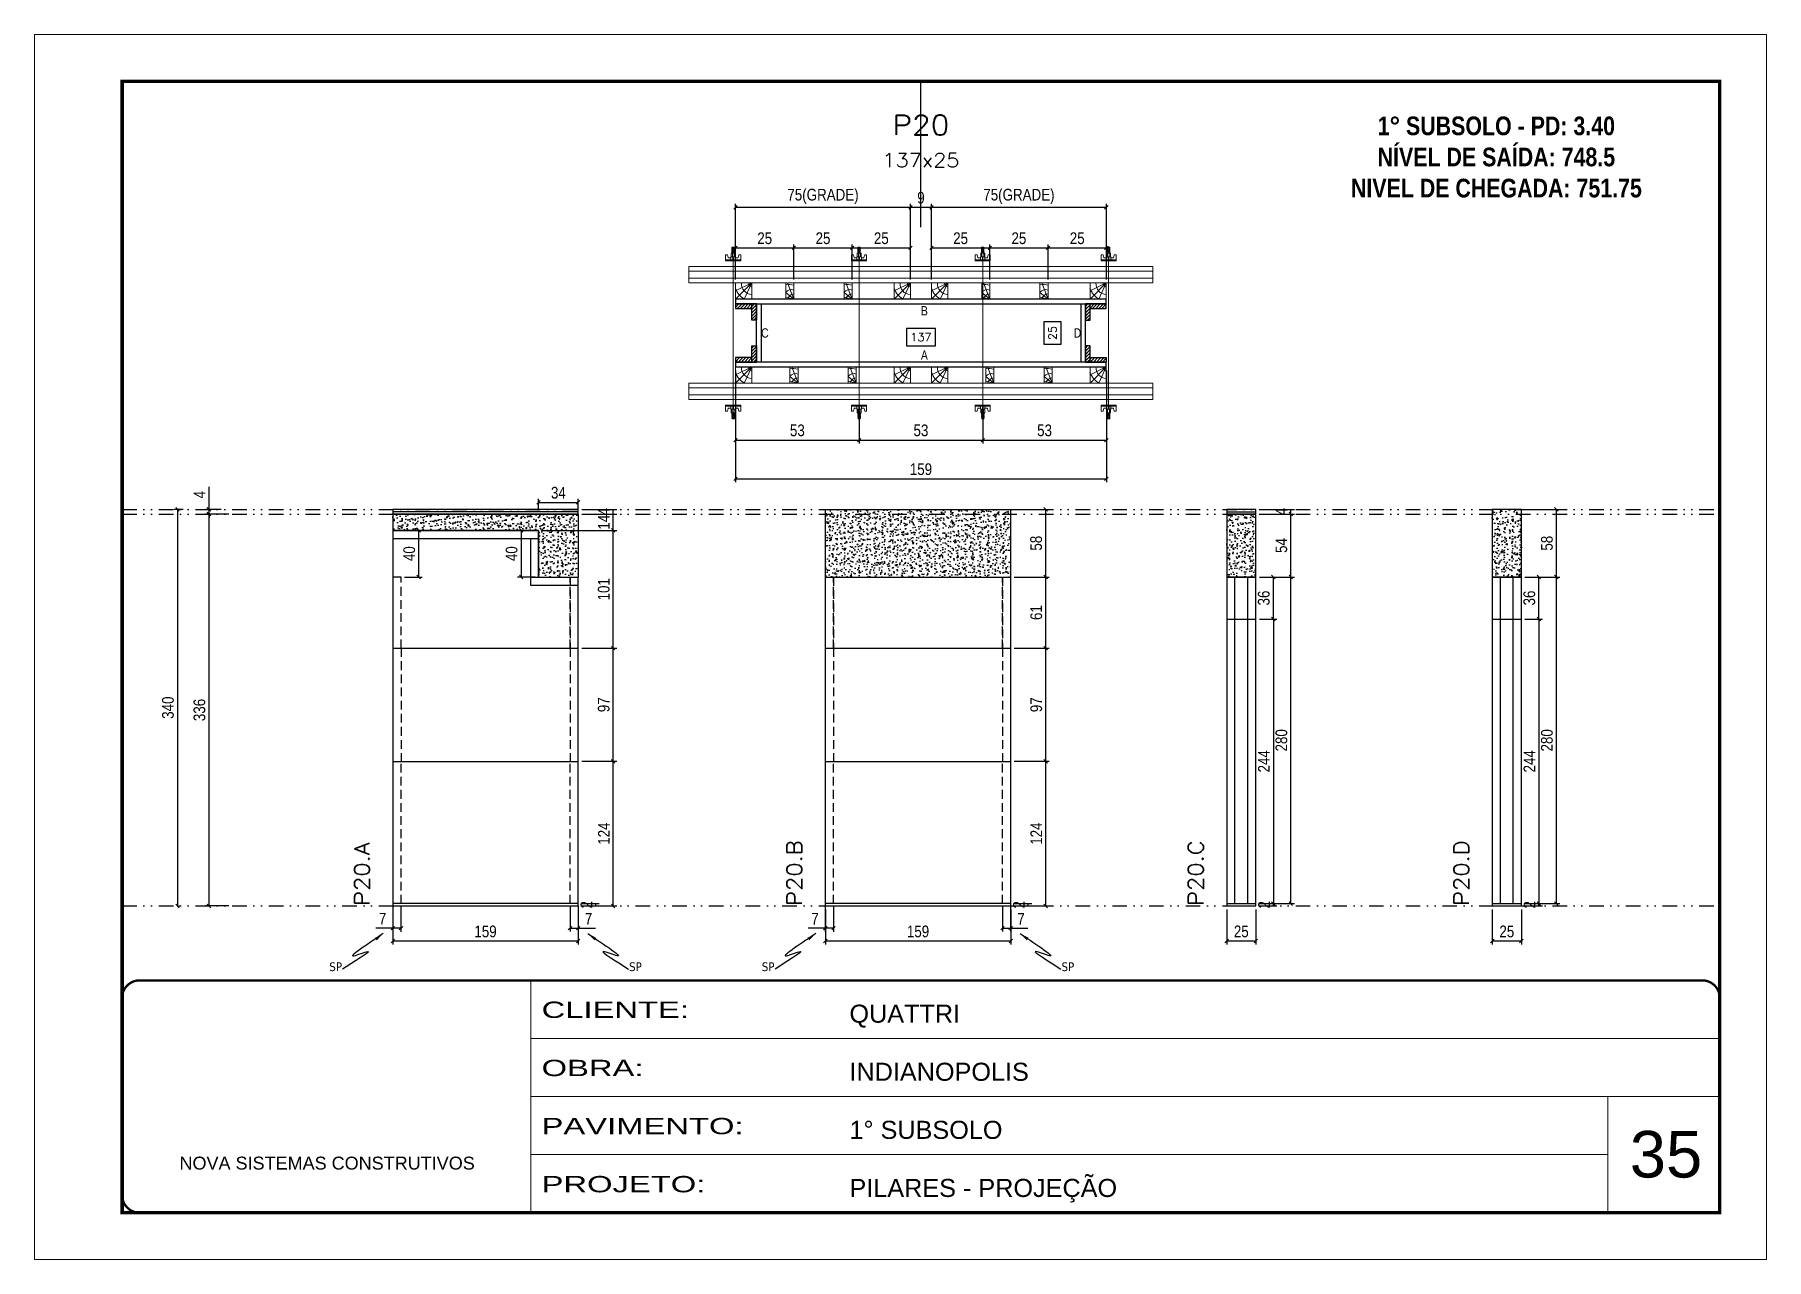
# Model space of a CAD drawing. Header units: millimetres. Extents: x 1945 to 8225, y 304 to 15137.
# Drawn here: x 5115 to 6600, y 4899 to 5949 of the extents above; entities that cross this region are included whole.
import ezdxf
from ezdxf.enums import TextEntityAlignment as Align

# ---------------------------------------------------------------- set-up
doc = ezdxf.new("R2010")
doc.units = ezdxf.units.MM
for name, pattern in [('CONTINUO', [0]), ('DASHED', [0.75, 0.5, -0.25]), ('DIVIDE2', [0.625, 0.25, -0.125, 0, -0.125, 0, -0.125]), ('HIDDEN', [0.375, 0.25, -0.125])]:
    doc.linetypes.add(name, pattern=pattern)
for name, color, linetype, lineweight in [('CARIMBO', 255, 'Continuous', 9), ('Folhas', 255, 'Continuous', 9), ('Hachura', 251, 'Continuous', 9), ('Madeira', 126, 'Continuous', 18), ('Perfil Metálico', 224, 'Continuous', 18), ('SARRAFO DE PRESSAO', 251, 'DASHED', 9), ('Texto Seção', 7, 'Continuous', 15)]:
    doc.layers.add(name, color=color, linetype=linetype, lineweight=lineweight)
for name, color, linetype in [('COTA', 241, 'Continuous'), ('NOMENCLATURA', 7, 'Continuous'), ('Nível', 160, 'Continuous'), ('Painéis', 200, 'Continuous'), ('PONTALETE', 7, 'Continuous'), ('SARR_2.2x7', 40, 'Continuous'), ('SARRAFO', 251, 'Continuous'), ('texto', 7, 'Continuous'), ('Texto de Titulo', 7, 'Continuous'), ('Texto Qtd Sarr', 242, 'Continuous')]:
    doc.layers.add(name, color=color, linetype=linetype)
doc.styles.add('ARIAL', font='arial.ttf')
doc.styles.add('COTA TECNICA', font='techl___.ttf', dxfattribs={"height": 10})
doc.styles.add('COTA TECNICA 2X', font='techl___.ttf', dxfattribs={"height": 10})
doc.styles.add('REGUA-120', font='ROMANS.shx', dxfattribs={"height": 15})
doc.styles.add('ROMANC', font='techb___.ttf', dxfattribs={"height": 2.5})
doc.styles.add('ROMANS', font='romans.shx')
doc.styles.get("Standard").update_dxf_attribs({"font": 'arial.ttf'})
doc.styles.add('Tecnologia', font='')
doc.styles.get('Tecnologia').set_extended_font_data('Forgotten Futurist')
doc.dimstyles.new('cotax2', dxfattribs={"dimtxt": 10, "dimasz": 3, "dimexe": 3, "dimexo": 3, "dimgap": 3, "dimtad": 1, "dimdec": 1, "dimlfac": 0.5, "dimzin": 12, "dimdsep": 46, "dimtxsty": 'COTA TECNICA 2X', "dimblk1": 'OBLIQUE', "dimblk2": 'OBLIQUE', "dimsah": 1, "dimcen": 0.9, "dimclrd": 256, "dimclre": 256, "dimclrt": 256, "dimadec": 1, "dimazin": 3, "dimtfac": 1, "dimtdec": 1, "dimtmove": 2, "dimatfit": 3, "dimfxl": 1, "dimtolj": 1, "dimtzin": 12, "dimarcsym": 0})
doc.dimstyles.new('PAINEL', dxfattribs={"dimtxt": 10, "dimasz": 3, "dimexe": 3, "dimexo": 3, "dimgap": 3, "dimtad": 1, "dimdec": 1, "dimzin": 12, "dimdsep": 46, "dimtxsty": 'COTA TECNICA', "dimblk1": 'OBLIQUE', "dimblk2": 'OBLIQUE', "dimsah": 1, "dimcen": 0.9, "dimclrd": 4, "dimclre": 4, "dimclrt": 240, "dimadec": 1, "dimazin": 3, "dimtfac": 1, "dimtdec": 1, "dimtmove": 0, "dimatfit": 3, "dimfxl": 1, "dimtolj": 1, "dimtzin": 12, "dimarcsym": 0})
doc.dimstyles.new('PAINEL-NOVA', dxfattribs={"dimtxt": 10, "dimasz": 3, "dimexe": 3, "dimexo": 3, "dimgap": 3, "dimtad": 1, "dimdec": 1, "dimzin": 12, "dimdsep": 46, "dimtxsty": 'COTA TECNICA', "dimblk1": 'OBLIQUE', "dimblk2": 'OBLIQUE', "dimsah": 1, "dimcen": 0.9, "dimclrd": 4, "dimclre": 4, "dimclrt": 240, "dimadec": 1, "dimazin": 3, "dimtfac": 1, "dimtdec": 1, "dimtix": 1, "dimtmove": 0, "dimatfit": 3, "dimfxl": 1, "dimtolj": 1, "dimtzin": 12, "dimarcsym": 0})
doc.dimstyles.new('SECÇÃO 2', dxfattribs={"dimtxt": 7, "dimasz": 6, "dimexe": 0.18, "dimexo": 2, "dimgap": -4, "dimtad": 3, "dimdec": 1, "dimlfac": 0.5, "dimzin": 12, "dimdsep": 46, "dimtxsty": 'ROMANS', "dimblk": 'ARCHTICK', "dimcen": 0.09, "dimse1": 1, "dimse2": 1, "dimsd1": 1, "dimsd2": 1, "dimclrd": 180, "dimclre": 5, "dimclrt": 1, "dimadec": 0, "dimazin": 3, "dimtfac": 1, "dimtdec": 1, "dimtofl": 0, "dimtmove": 0, "dimatfit": 3, "dimldrblk": 'ARCHTICK', "dimfxl": 1, "dimtolj": 1, "dimtzin": 0, "dimarcsym": 0})
doc.dimstyles.get("Standard").update_dxf_attribs({"dimtxt": 0.18, "dimasz": 0.18, "dimexe": 0.18, "dimexo": 0.0625, "dimgap": 0.09, "dimtad": 0, "dimtih": 1, "dimtoh": 1, "dimdec": 4, "dimzin": 0, "dimdsep": 46, "dimtxsty": 'Standard', "dimcen": 0.09, "dimadec": 0, "dimazin": 0, "dimtfac": 1, "dimtdec": 4, "dimtofl": 0, "dimtmove": 0, "dimatfit": 3, "dimfxl": 1, "dimtolj": 1, "dimtzin": 0, "dimarcsym": 0})
pattern_1 = [(46, (2647.8572, 7824.9428), (-1.3703423, 1.3233242), [])]
pattern_2 = [(51, (3972.033, 7934.673), (9.121755, -0.637855), [0.9525, -10.4775]), (356, (3972.033, 7934.673), (-1.928623, 9.520633), [0.762, -8.38203]), (101.45144, (3972.793, 7934.62), (7.193132, 8.882778), [0.8095, -8.904512]), (47.1842, (3971.989, 7937.213), (13.588575, -1.865247), [1.42875, -15.71625]), (97.63556, (3973.121, 7937.058), (11.65249, 12.576586), [1.21425, -13.35678]), (352.18415, (3971.989, 7937.213), (11.65249, 12.576586), [1.143, -12.572987]), (22, (3973.27, 7936.6), (7.668804, -4.98018), [0.9525, -10.4775]), (327, (3973.27, 7936.6), (2.928905, 9.261925), [0.762, -8.382]), (72.45145, (3973.909, 7936.185), (10.597708, 4.281746), [0.8095, -8.904497]), (38.5, (3972.0332, 7934.6733), (0.0806222, 4.2298032), [0, -8.2804, 0, -8.509, 0, -8.41375]), (8.5, (3972.033, 7934.6733), (3.253055, 5.066574), [0, -4.8514, 0, -8.0899, 0, -3.20675]), (328.5, (3969.2015, 7934.624), (6.7834962, -0.1680745), [0, -3.175, 0, -9.906, 0, -13.1445]), (318.5, (3967.932, 7934.602), (7.383143, 1.400391), [0, -4.1275, 0, -6.5786, 0, -9.3345])]

msp = doc.modelspace()

# ---------------------------------------------------------------- texts
at = {"layer": 'CARIMBO', "style": 'ARIAL'}
msp.add_text('35', height=40, dxfattribs=at).set_placement((6482.72, 4968.65))
at = {"layer": 'NOMENCLATURA', "linetype": 'Continuous', "ltscale": 30, "width": 0.8}
for s, p in [('B', (5874.86, 5707.74)), ('C', (5737.86, 5688.74)), ('D', (6005.86, 5688.74)), ('A', (5874.86, 5669.74))]:
    msp.add_text(s, height=8, dxfattribs=at).set_placement(p)
at = {"layer": 'NOMENCLATURA', "color": 2, "insert": (6368.35, 5878.3), "char_height": 16, "attachment_point": 2, "style": 'ROMANC'}
msp.add_mtext_dynamic_manual_height_columns('1° SUBSOLO - PD: 3.40\\PNÍVEL DE SAÍDA: 748.5\\PNIVEL DE CHEGADA: 751.75', width=449.0761, gutter_width=1, heights=[0], dxfattribs=at)
at = {"layer": 'Texto Seção', "style": 'REGUA-120', "width": 1.1}
for s, p in [('P20.A', (5402.03, 5201.47)), ('P20.B', (5772.86, 5201.47)), ('P20.C', (6117.08, 5201.47)), ('P20.D', (6344.82, 5201.47))]:
    msp.add_text(s, height=13, rotation=90, dxfattribs=at).set_placement(p)

# ---------------------------------------------------------------- blocks, each defined once
blk = doc.blocks.new('9999999999')
at = {"color": 30, "linetype": 'CONTINUO'}
for p, q in [((98564.6, 34230.2), (98564.6, 34429.4)), ((98564.6, 34379.6), (99584, 34379.6)), ((98564.6, 34329.8), (99488, 34329.8)), ((99584, 34329.8), (99488, 34329.8)), ((99488, 34329.8), (99488, 34230.2)), ((98564.6, 34280), (99488, 34280))]:
    blk.add_line(p, q, dxfattribs=at)
at = {"color": 30, "linetype": 'CONTINUO', "const_width": 2}
blk.add_lwpolyline([(99584, 34230.2), (99584, 34414.4, 0.414214), (99569, 34429.4), (98229, 34429.4, 0.414214), (98214, 34414.4), (98214, 34245.2, 0.414214), (98229, 34230.2), (99584, 34230.2)], format="xyb", dxfattribs=at)
at = {"layer": 'Folhas'}
blk.add_lwpolyline([(98139, 34190.2), (99624, 34190.2), (99624, 35240.2), (98139, 35240.2)], close=True, dxfattribs=at)
at = {"layer": 'Folhas', "color": 30, "const_width": 3}
blk.add_lwpolyline([(98214, 34230.2), (99584, 34230.2), (99584, 35200.2), (98214, 35200.2)], close=True, dxfattribs=at)
at = {"color": 7, "linetype": 'Continuous', "ltscale": 5, "style": 'ARIAL'}
for s, height, p in [('QUATTRI', 15.48, (98837.7, 34393.1)), ('INDIANOPOLIS', 15.483, (98837.7, 34343.3)), ('1° SUBSOLO', 15.48, (98837.7, 34293.5)), ('NOVA SISTEMAS CONSTRUTIVOS', 11.059, (98263.2, 34267.2)), ('PILARES - PROJEÇÃO', 15.483, (98837.7, 34243.7))]:
    blk.add_text(s, height=height, dxfattribs=at).set_placement(p)
at = {"layer": 'Folhas', "color": 7, "style": 'Tecnologia', "width": 1.5}
for s, p in [('CLIENTE:', (98573.7, 34397.2)), ('OBRA:', (98573.7, 34347.3)), ('PAVIMENTO:', (98573.7, 34297.5)), ('PROJETO:', (98573.7, 34247.7))]:
    blk.add_text(s, height=14, dxfattribs=at).set_placement(p)
blk = doc.blocks.new('_Oblique')
at = {"color": 0, "linetype": 'ByBlock', "lineweight": -2}
blk.add_line((-0.5, -0.5), (0.5, 0.5), dxfattribs=at)
blk = doc.blocks.new('*D1440')
at = {"layer": 'COTA', "linetype": 'Continuous', "lineweight": -2, "ltscale": 30, "transparency": 16777216}
for p, q in [((5715.9, 5660.7), (5715.9, 5564.7)), ((6033.9, 5660.7), (6033.9, 5564.7)), ((5715.9, 5567.7), (6033.9, 5567.7))]:
    blk.add_line(p, q, dxfattribs=at)
at = {"layer": 'Defpoints', "color": 0, "linetype": 'Continuous', "ltscale": 30, "transparency": 16777216}
for p in [(5715.9, 5663.7), (6033.9, 5663.7), (6033.9, 5567.7)]:
    blk.add_point(p, dxfattribs=at)
at = {"layer": 'COTA', "linetype": 'Continuous', "lineweight": -2, "ltscale": 30, "transparency": 16777216, "xscale": 3, "yscale": 3, "zscale": 3, "rotation": 180}
blk.add_blockref('_Oblique', (5715.9, 5567.7), dxfattribs=at)
at = {"layer": 'COTA', "linetype": 'Continuous', "lineweight": -2, "ltscale": 30, "transparency": 16777216, "xscale": 3, "yscale": 3, "zscale": 3}
blk.add_blockref('_Oblique', (6033.9, 5567.7), dxfattribs=at)
at = {"layer": 'COTA', "linetype": 'Continuous', "ltscale": 30, "transparency": 16777216, "insert": (5874.9, 5575.9), "char_height": 10, "attachment_point": 5, "style": 'COTA TECNICA 2X'}
blk.add_mtext('\\A1;159', dxfattribs=at)
blk = doc.blocks.new('*D1455')
at = {"layer": 'COTA', "color": 180, "lineweight": -2, "transparency": 16777216}
for p, q in [((5887.4, 5696.7), (5862.4, 5696.7)), ((5862.4, 5696.7), (5862.4, 5681.7)), ((5887.4, 5681.7), (5887.4, 5696.7)), ((5862.4, 5681.7), (5887.4, 5681.7))]:
    blk.add_line(p, q, dxfattribs=at)
at = {"layer": 'Defpoints', "color": 0, "transparency": 16777216}
for p in [(6011.9, 5677.7), (5737.9, 5667.7), (6011.9, 5667.7)]:
    blk.add_point(p, dxfattribs=at)
at = {"layer": 'COTA', "color": 1, "transparency": 16777216, "insert": (5874.9, 5689.2), "char_height": 7, "attachment_point": 5, "style": 'ROMANS'}
blk.add_mtext('\\A1;137', dxfattribs=at)
blk = doc.blocks.new('_ArchTick')
at = {"color": 0, "linetype": 'ByBlock', "const_width": 0.15}
blk.add_lwpolyline([(-0.5, -0.5), (0.5, 0.5)], dxfattribs=at)
blk = doc.blocks.new('B1A.E')
at = {"layer": 'Madeira', "linetype": 'ByBlock', "ltscale": 0.05}
for p, q in [((0, 7), (0, 0)), ((0, 7), (0, 0)), ((7, 7), (7, 0)), ((7, 7), (7, 0))]:
    blk.add_line(p, q, dxfattribs=at)
at = {"layer": 'Madeira', "ltscale": 0.05}
for p, q in [((0, 7), (7, 7)), ((7, 7), (0, 0)), ((7, 7), (0, 3.5)), ((7, 7), (3.77, 0)), ((7, 0), (0, 0))]:
    blk.add_line(p, q, dxfattribs=at)
for centre, radius, start, end in [((7.54, 7), 7.87, 196.55279, 242.88446), ((7.08, 6.57), 4.53, 174.48614, 268.95308), ((7.09, 6.61), 1.41, 163.78187, 266.28246)]:
    blk.add_arc(centre, radius, start, end, dxfattribs=at)
blk = doc.blocks.new('B1A.D')
at = {"layer": 'COTA', "linetype": 'ByBlock'}
blk.add_blockref('B1A.E', (-7, 0), dxfattribs=at)
blk = doc.blocks.new('MEIO PONTALETE')
at = {"layer": 'Madeira'}
for q in [(2.71, 7), (3.5, 2.88), (3.5, 0.87)]:
    blk.add_line((0, 0), q, dxfattribs=at)
blk.add_lwpolyline([(0, 0), (3.5, 0), (3.5, 7), (0, 7)], close=True, dxfattribs=at)
for centre, radius, start, end in [((2.04, 0.06), 6.23, 76.44987, 109.09128), ((1.09, 0.9), 3.19, 40.90626, 109.98471), ((-0.21, -0.78), 3.09, 14.63219, 86.0383)]:
    blk.add_arc(centre, radius, start, end, dxfattribs=at)
blk = doc.blocks.new('BLOCK 2')
at = {"layer": 'PONTALETE', "color": 1, "xscale": -2, "yscale": 2, "zscale": 2}
blk.add_blockref('MEIO PONTALETE', (131231.1, 34114), dxfattribs=at)
blk = doc.blocks.new('A2')
at = {"layer": 'COTA', "linetype": 'ByBlock'}
blk.add_blockref('BLOCK 2', (-131205.2, -34118.6), dxfattribs=at)
blk = doc.blocks.new('B2A')
at = {"layer": 'COTA', "linetype": 'ByBlock', "xscale": 10, "yscale": 10, "zscale": 10}
blk.add_blockref('A2', (-188, 46), dxfattribs=at)
blk = doc.blocks.new('B2A.E')
at = {"layer": 'COTA', "linetype": 'ByBlock', "xscale": 0.05000874370170691, "yscale": 0.05000874370170691, "zscale": 0.05000874370170691}
blk.add_blockref('B2A', (0, 0), dxfattribs=at)
blk = doc.blocks.new('B1B.E')
at = {"layer": 'Madeira', "linetype": 'ByBlock', "ltscale": 0.05}
for p, q in [((0, 0), (0, -7)), ((0, 0), (0, -7)), ((7, 0), (7, -7)), ((7, 0), (7, -7))]:
    blk.add_line(p, q, dxfattribs=at)
at = {"layer": 'Madeira', "ltscale": 0.05}
for p, q in [((0, 0), (7, 0)), ((7, 0), (0, -7)), ((7, 0), (0, -3.5)), ((7, 0), (3.77, -7)), ((7, -7), (0, -7))]:
    blk.add_line(p, q, dxfattribs=at)
for centre, radius, start, end in [((7.08, -0.43), 4.53, 174.48614, 268.95308), ((7.09, -0.39), 1.41, 163.78187, 266.28246), ((7.54, 0), 7.87, 196.55279, 242.88446)]:
    blk.add_arc(centre, radius, start, end, dxfattribs=at)
blk = doc.blocks.new('B1B.D')
at = {"layer": 'Madeira', "linetype": 'ByBlock', "ltscale": 0.05}
for p, q in [((-7, 0), (-7, -7)), ((-7, 0), (-7, -7)), ((0, 0), (0, -7)), ((0, 0), (0, -7))]:
    blk.add_line(p, q, dxfattribs=at)
at = {"layer": 'Madeira', "ltscale": 0.05}
for p, q in [((-7, 0), (0, 0)), ((0, 0), (-7, -7)), ((0, 0), (-7, -3.5)), ((0, -7), (-7, -7)), ((0, 0), (-3.23, -7))]:
    blk.add_line(p, q, dxfattribs=at)
for centre, radius, start, end in [((0.54, 0), 7.87, 196.55279, 242.88446), ((0.08, -0.44), 4.53, 174.48614, 268.95308), ((0.09, -0.39), 1.41, 163.78187, 266.28246)]:
    blk.add_arc(centre, radius, start, end, dxfattribs=at)
blk = doc.blocks.new('*D1456')
at = {"layer": 'COTA', "linetype": 'Continuous', "lineweight": -2, "ltscale": 30, "transparency": 16777216}
for p, q in [((5715.9, 5743.5), (5715.9, 5803.5)), ((5715.9, 5800.5), (5865.9, 5800.5)), ((5865.9, 5743.5), (5865.9, 5803.5))]:
    blk.add_line(p, q, dxfattribs=at)
at = {"layer": 'Defpoints', "color": 0, "linetype": 'Continuous', "ltscale": 30, "transparency": 16777216}
for p in [(5865.9, 5800.5), (5715.9, 5740.5), (5865.9, 5740.5)]:
    blk.add_point(p, dxfattribs=at)
at = {"layer": 'COTA', "linetype": 'Continuous', "lineweight": -2, "ltscale": 30, "transparency": 16777216, "xscale": 3, "yscale": 3, "zscale": 3, "rotation": 180}
blk.add_blockref('_Oblique', (5715.9, 5800.5), dxfattribs=at)
at = {"layer": 'COTA', "linetype": 'Continuous', "lineweight": -2, "ltscale": 30, "transparency": 16777216, "xscale": 3, "yscale": 3, "zscale": 3}
blk.add_blockref('_Oblique', (5865.9, 5800.5), dxfattribs=at)
at = {"layer": 'COTA', "linetype": 'Continuous', "ltscale": 30, "transparency": 16777216, "insert": (5790.9, 5809.8), "char_height": 10, "attachment_point": 5, "style": 'COTA TECNICA 2X'}
blk.add_mtext('\\A1;75(GRADE)', dxfattribs=at)
blk = doc.blocks.new('B2B.E')
at = {"layer": 'COTA', "linetype": 'ByBlock'}
blk.add_blockref('B2A.E', (0, -7), dxfattribs=at)
blk = doc.blocks.new('*D1457')
at = {"layer": 'COTA', "linetype": 'Continuous', "lineweight": -2, "ltscale": 30, "transparency": 16777216}
for p, q in [((5715.9, 5738.7), (5715.9, 5768.7)), ((5715.9, 5765.7), (5765.9, 5765.7)), ((5765.9, 5738.7), (5765.9, 5768.7))]:
    blk.add_line(p, q, dxfattribs=at)
at = {"layer": 'Defpoints', "color": 0, "linetype": 'Continuous', "ltscale": 30, "transparency": 16777216}
for p in [(5765.9, 5765.7), (5715.9, 5735.7), (5765.9, 5735.7)]:
    blk.add_point(p, dxfattribs=at)
at = {"layer": 'COTA', "linetype": 'Continuous', "lineweight": -2, "ltscale": 30, "transparency": 16777216, "xscale": 3, "yscale": 3, "zscale": 3, "rotation": 180}
blk.add_blockref('_Oblique', (5715.9, 5765.7), dxfattribs=at)
at = {"layer": 'COTA', "linetype": 'Continuous', "lineweight": -2, "ltscale": 30, "transparency": 16777216, "xscale": 3, "yscale": 3, "zscale": 3}
blk.add_blockref('_Oblique', (5765.9, 5765.7), dxfattribs=at)
at = {"layer": 'COTA', "linetype": 'Continuous', "ltscale": 30, "transparency": 16777216, "insert": (5740.9, 5773.9), "char_height": 10, "attachment_point": 5, "style": 'COTA TECNICA 2X'}
blk.add_mtext('\\A1;25', dxfattribs=at)
blk = doc.blocks.new('*D1458')
at = {"layer": 'COTA', "linetype": 'Continuous', "lineweight": -2, "ltscale": 30, "transparency": 16777216}
for p, q in [((5765.9, 5738.7), (5765.9, 5768.7)), ((5765.9, 5765.7), (5815.9, 5765.7)), ((5815.9, 5738.7), (5815.9, 5768.7))]:
    blk.add_line(p, q, dxfattribs=at)
at = {"layer": 'Defpoints', "color": 0, "linetype": 'Continuous', "ltscale": 30, "transparency": 16777216}
for p in [(5815.9, 5765.7), (5765.9, 5735.7), (5815.9, 5735.7)]:
    blk.add_point(p, dxfattribs=at)
at = {"layer": 'COTA', "linetype": 'Continuous', "lineweight": -2, "ltscale": 30, "transparency": 16777216, "xscale": 3, "yscale": 3, "zscale": 3, "rotation": 180}
blk.add_blockref('_Oblique', (5765.9, 5765.7), dxfattribs=at)
at = {"layer": 'COTA', "linetype": 'Continuous', "lineweight": -2, "ltscale": 30, "transparency": 16777216, "xscale": 3, "yscale": 3, "zscale": 3}
blk.add_blockref('_Oblique', (5815.9, 5765.7), dxfattribs=at)
at = {"layer": 'COTA', "linetype": 'Continuous', "ltscale": 30, "transparency": 16777216, "insert": (5790.9, 5773.9), "char_height": 10, "attachment_point": 5, "style": 'COTA TECNICA 2X'}
blk.add_mtext('\\A1;25', dxfattribs=at)
blk = doc.blocks.new('*D1459')
at = {"layer": 'COTA', "linetype": 'Continuous', "lineweight": -2, "ltscale": 30, "transparency": 16777216}
for p, q in [((5815.9, 5738.7), (5815.9, 5768.7)), ((5815.9, 5765.7), (5865.9, 5765.7)), ((5865.9, 5738.7), (5865.9, 5768.7))]:
    blk.add_line(p, q, dxfattribs=at)
at = {"layer": 'Defpoints', "color": 0, "linetype": 'Continuous', "ltscale": 30, "transparency": 16777216}
for p in [(5865.9, 5765.7), (5815.9, 5735.7), (5865.9, 5735.7)]:
    blk.add_point(p, dxfattribs=at)
at = {"layer": 'COTA', "linetype": 'Continuous', "lineweight": -2, "ltscale": 30, "transparency": 16777216, "xscale": 3, "yscale": 3, "zscale": 3, "rotation": 180}
blk.add_blockref('_Oblique', (5815.9, 5765.7), dxfattribs=at)
at = {"layer": 'COTA', "linetype": 'Continuous', "lineweight": -2, "ltscale": 30, "transparency": 16777216, "xscale": 3, "yscale": 3, "zscale": 3}
blk.add_blockref('_Oblique', (5865.9, 5765.7), dxfattribs=at)
at = {"layer": 'COTA', "linetype": 'Continuous', "ltscale": 30, "transparency": 16777216, "insert": (5840.9, 5773.9), "char_height": 10, "attachment_point": 5, "style": 'COTA TECNICA 2X'}
blk.add_mtext('\\A1;25', dxfattribs=at)
blk = doc.blocks.new('*D1460')
at = {"layer": 'COTA', "linetype": 'Continuous', "lineweight": -2, "ltscale": 30, "transparency": 16777216}
for p, q in [((5865.9, 5743.5), (5865.9, 5803.5)), ((5865.9, 5800.5), (5883.9, 5800.5)), ((5883.9, 5743.5), (5883.9, 5803.5))]:
    blk.add_line(p, q, dxfattribs=at)
at = {"layer": 'Defpoints', "color": 0, "linetype": 'Continuous', "ltscale": 30, "transparency": 16777216}
for p in [(5883.9, 5800.5), (5865.9, 5740.5), (5883.9, 5740.5)]:
    blk.add_point(p, dxfattribs=at)
at = {"layer": 'COTA', "linetype": 'Continuous', "lineweight": -2, "ltscale": 30, "transparency": 16777216, "xscale": 3, "yscale": 3, "zscale": 3, "rotation": 180}
blk.add_blockref('_Oblique', (5865.9, 5800.5), dxfattribs=at)
at = {"layer": 'COTA', "linetype": 'Continuous', "lineweight": -2, "ltscale": 30, "transparency": 16777216, "xscale": 3, "yscale": 3, "zscale": 3}
blk.add_blockref('_Oblique', (5883.9, 5800.5), dxfattribs=at)
at = {"layer": 'COTA', "linetype": 'Continuous', "ltscale": 30, "transparency": 16777216, "insert": (5874.9, 5808.6), "char_height": 10, "attachment_point": 5, "style": 'COTA TECNICA 2X'}
blk.add_mtext('\\A1;9', dxfattribs=at)
blk = doc.blocks.new('*D1461')
at = {"layer": 'COTA', "linetype": 'Continuous', "lineweight": -2, "ltscale": 30, "transparency": 16777216}
for p, q in [((5883.9, 5743.5), (5883.9, 5803.5)), ((5883.9, 5800.5), (6033.9, 5800.5)), ((6033.9, 5743.5), (6033.9, 5803.5))]:
    blk.add_line(p, q, dxfattribs=at)
at = {"layer": 'Defpoints', "color": 0, "linetype": 'Continuous', "ltscale": 30, "transparency": 16777216}
for p in [(6033.9, 5800.5), (5883.9, 5740.5), (6033.9, 5740.5)]:
    blk.add_point(p, dxfattribs=at)
at = {"layer": 'COTA', "linetype": 'Continuous', "lineweight": -2, "ltscale": 30, "transparency": 16777216, "xscale": 3, "yscale": 3, "zscale": 3, "rotation": 180}
blk.add_blockref('_Oblique', (5883.9, 5800.5), dxfattribs=at)
at = {"layer": 'COTA', "linetype": 'Continuous', "lineweight": -2, "ltscale": 30, "transparency": 16777216, "xscale": 3, "yscale": 3, "zscale": 3}
blk.add_blockref('_Oblique', (6033.9, 5800.5), dxfattribs=at)
at = {"layer": 'COTA', "linetype": 'Continuous', "ltscale": 30, "transparency": 16777216, "insert": (5958.9, 5809.8), "char_height": 10, "attachment_point": 5, "style": 'COTA TECNICA 2X'}
blk.add_mtext('\\A1;75(GRADE)', dxfattribs=at)
blk = doc.blocks.new('*D1462')
at = {"layer": 'COTA', "linetype": 'Continuous', "lineweight": -2, "ltscale": 30, "transparency": 16777216}
for p, q in [((5883.9, 5738.7), (5883.9, 5768.7)), ((5883.9, 5765.7), (5933.9, 5765.7)), ((5933.9, 5738.7), (5933.9, 5768.7))]:
    blk.add_line(p, q, dxfattribs=at)
at = {"layer": 'Defpoints', "color": 0, "linetype": 'Continuous', "ltscale": 30, "transparency": 16777216}
for p in [(5933.9, 5765.7), (5883.9, 5735.7), (5933.9, 5735.7)]:
    blk.add_point(p, dxfattribs=at)
at = {"layer": 'COTA', "linetype": 'Continuous', "lineweight": -2, "ltscale": 30, "transparency": 16777216, "xscale": 3, "yscale": 3, "zscale": 3, "rotation": 180}
blk.add_blockref('_Oblique', (5883.9, 5765.7), dxfattribs=at)
at = {"layer": 'COTA', "linetype": 'Continuous', "lineweight": -2, "ltscale": 30, "transparency": 16777216, "xscale": 3, "yscale": 3, "zscale": 3}
blk.add_blockref('_Oblique', (5933.9, 5765.7), dxfattribs=at)
at = {"layer": 'COTA', "linetype": 'Continuous', "ltscale": 30, "transparency": 16777216, "insert": (5908.9, 5773.9), "char_height": 10, "attachment_point": 5, "style": 'COTA TECNICA 2X'}
blk.add_mtext('\\A1;25', dxfattribs=at)
blk = doc.blocks.new('*D1463')
at = {"layer": 'COTA', "linetype": 'Continuous', "lineweight": -2, "ltscale": 30, "transparency": 16777216}
for p, q in [((5933.9, 5738.7), (5933.9, 5768.7)), ((5933.9, 5765.7), (5983.9, 5765.7)), ((5983.9, 5738.7), (5983.9, 5768.7))]:
    blk.add_line(p, q, dxfattribs=at)
at = {"layer": 'Defpoints', "color": 0, "linetype": 'Continuous', "ltscale": 30, "transparency": 16777216}
for p in [(5983.9, 5765.7), (5933.9, 5735.7), (5983.9, 5735.7)]:
    blk.add_point(p, dxfattribs=at)
at = {"layer": 'COTA', "linetype": 'Continuous', "lineweight": -2, "ltscale": 30, "transparency": 16777216, "xscale": 3, "yscale": 3, "zscale": 3, "rotation": 180}
blk.add_blockref('_Oblique', (5933.9, 5765.7), dxfattribs=at)
at = {"layer": 'COTA', "linetype": 'Continuous', "lineweight": -2, "ltscale": 30, "transparency": 16777216, "xscale": 3, "yscale": 3, "zscale": 3}
blk.add_blockref('_Oblique', (5983.9, 5765.7), dxfattribs=at)
at = {"layer": 'COTA', "linetype": 'Continuous', "ltscale": 30, "transparency": 16777216, "insert": (5958.9, 5773.9), "char_height": 10, "attachment_point": 5, "style": 'COTA TECNICA 2X'}
blk.add_mtext('\\A1;25', dxfattribs=at)
blk = doc.blocks.new('*D1464')
at = {"layer": 'COTA', "linetype": 'Continuous', "lineweight": -2, "ltscale": 30, "transparency": 16777216}
for p, q in [((5983.9, 5738.7), (5983.9, 5768.7)), ((5983.9, 5765.7), (6033.9, 5765.7)), ((6033.9, 5738.7), (6033.9, 5768.7))]:
    blk.add_line(p, q, dxfattribs=at)
at = {"layer": 'Defpoints', "color": 0, "linetype": 'Continuous', "ltscale": 30, "transparency": 16777216}
for p in [(6033.9, 5765.7), (5983.9, 5735.7), (6033.9, 5735.7)]:
    blk.add_point(p, dxfattribs=at)
at = {"layer": 'COTA', "linetype": 'Continuous', "lineweight": -2, "ltscale": 30, "transparency": 16777216, "xscale": 3, "yscale": 3, "zscale": 3, "rotation": 180}
blk.add_blockref('_Oblique', (5983.9, 5765.7), dxfattribs=at)
at = {"layer": 'COTA', "linetype": 'Continuous', "lineweight": -2, "ltscale": 30, "transparency": 16777216, "xscale": 3, "yscale": 3, "zscale": 3}
blk.add_blockref('_Oblique', (6033.9, 5765.7), dxfattribs=at)
at = {"layer": 'COTA', "linetype": 'Continuous', "ltscale": 30, "transparency": 16777216, "insert": (6008.9, 5773.9), "char_height": 10, "attachment_point": 5, "style": 'COTA TECNICA 2X'}
blk.add_mtext('\\A1;25', dxfattribs=at)
blk = doc.blocks.new('C')
at = {"layer": 'Hachura', "color": 0}
for p, q in [((0, 3.22), (0, -3.22)), ((0.45, 3.22), (0, 3.22)), ((0.46, 3.16), (0, 3.16)), ((0.46, 3.05), (0, 3.05)), ((0.46, 2.88), (0, 2.88)), ((0, 2.75), (0, -1.16)), ((0.46, 2.65), (0, 2.65)), ((0.46, 2.23), (0, 2.23)), ((0.46, 1.51), (0, 1.51)), ((0.39, 0.49), (0.17, 0.49)), ((0.45, -3.23), (0.45, 3.22)), ((0.45, 3.22), (2.58, 3.22)), ((1.74, 0.97), (0.45, 0.97)), ((1.45, 0.1), (0.45, 0.1)), ((1.35, 1.94), (1.35, 0.96)), ((2.58, 2.39), (1.47, 2.09)), ((1.74, -0.97), (1.74, 0.97)), ((1.74, 0.97), (1.74, 0.84)), ((1.74, 0.97), (1.74, 0.84)), ((1.74, 0.84), (3.35, 0.84)), ((3.35, 0.45), (1.74, 0.45)), ((2.58, 3.22), (2.58, 2.39)), ((3.32, 0.84), (3.32, -0.84)), ((3.35, 0.84), (3.35, -0.84)), ((3.68, 0.45), (3.35, 0.45)), ((3.84, -0.52), (3.35, 0.45)), ((3.35, 0.06), (3.67, -0.57)), ((3.68, 0.45), (4.16, -0.52)), ((3.72, 0.5), (4.25, -0.57)), ((4.37, -0.55), (3.83, 0.53)), ((4.15, 0.45), (3.93, 0.45)), ((4.42, -0.52), (3.93, 0.45)), ((4.15, 0.45), (4.26, 0.45)), ((4.26, 0.45), (4.74, -0.52)), ((4.3, 0.5), (4.83, -0.57)), ((4.95, -0.55), (4.41, 0.53)), ((4.51, 0.45), (4.84, 0.45)), ((5, -0.52), (4.51, 0.45)), ((4.84, 0.45), (5.32, -0.52)), ((4.88, 0.5), (5.41, -0.57)), ((5.53, -0.55), (4.99, 0.53)), ((5.58, -0.52), (5.09, 0.45)), ((5.42, 0.45), (5.09, 0.45)), ((5.58, -0.52), (5.09, 0.45)), ((5.42, 0.45), (5.74, -0.19)), ((5.46, 0.5), (5.74, -0.07)), ((5.74, 0.19), (5.57, 0.53)), ((5.74, 0.32), (5.68, 0.45)), ((5.68, 0.45), (5.74, 0.45)), ((5.74, 0.45), (5.9, 0.29)), ((5.74, 0.45), (5.74, -0.52)), ((5.9, -0.36), (5.9, 0.29)), ((0.45, 0), (0, 0)), ((0.46, -1.52), (0, -1.52)), ((0.46, -2.23), (0, -2.23)), ((0.46, -2.65), (0, -2.65)), ((0.46, -2.88), (0, -2.88)), ((0.46, -3.05), (0, -3.05)), ((0.46, -3.16), (0, -3.16)), ((0, -3.22), (2.57, -3.22)), ((0.08, -0.48), (0.29, -0.48)), ((0.29, -0.48), (0.4, -0.48)), ((0.45, 0), (0.45, -0.97)), ((0.45, -0.16), (1.45, -0.16)), ((0.45, -0.65), (0.45, -0.32)), ((0.45, -3.23), (0.45, -0.65)), ((0.45, -0.97), (1.74, -0.97)), ((1.35, -1.94), (1.35, -0.97)), ((2.58, -2.39), (1.47, -2.1)), ((3.35, -0.32), (1.74, -0.32)), ((3.35, -0.84), (1.74, -0.84)), ((2.58, -3.23), (2.58, -2.39)), ((3.35, -0.07), (3.58, -0.52)), ((3.35, -0.52), (3.58, -0.52)), ((3.84, -0.52), (4.16, -0.52)), ((4.42, -0.52), (4.74, -0.52)), ((4.63, -0.52), (4.74, -0.52)), ((5, -0.52), (5.32, -0.52)), ((5.58, -0.52), (5.74, -0.52)), ((5.74, -0.52), (5.9, -0.36)), ((5.74, -0.52), (5.74, -0.52))]:
    blk.add_line(p, q, dxfattribs=at)
for centre, radius, start, end in [((1.52, 1.94), 0.161, 104.74356, 180), ((1.44, -0.03), 0.129, 272.69497, 87.30503), ((3.81, 0.39), 0.143, 25.56881, 154.43119), ((4.39, 0.39), 0.143, 25.56881, 154.43119), ((4.97, 0.39), 0.143, 25.56881, 154.43119), ((5.55, 0.39), 0.143, 25.56881, 154.43119), ((0.17, -0.37), 0.174, 221.74404, 317.85924), ((1.52, -1.94), 0.161, 180, 255.25644), ((3.71, -0.4), 0.174, 222.14076, 318.25596), ((4.29, -0.4), 0.174, 222.14076, 318.25596), ((4.87, -0.4), 0.174, 222.14076, 318.25596), ((5.45, -0.4), 0.174, 222.14076, 318.25596), ((5.61, -0.4), 0.174, 317.85924, 318.25596)]:
    blk.add_arc(centre, radius, start, end, dxfattribs=at)
blk = doc.blocks.new('PAR.CIM')
at = {"layer": 'Hachura', "linetype": 'Continuous', "xscale": -1, "rotation": 270}
blk.add_blockref('C', (0, 0), dxfattribs=at)
blk = doc.blocks.new('PAR.BAI')
at = {"layer": 'Hachura', "linetype": 'Continuous', "xscale": -1, "rotation": 90}
blk.add_blockref('C', (0, 0), dxfattribs=at)
blk = doc.blocks.new('*D1465')
at = {"layer": 'COTA', "linetype": 'Continuous', "lineweight": -2, "ltscale": 30, "transparency": 16777216}
for p, q in [((5715.9, 5631), (5715.9, 5597.9)), ((5821.9, 5627.9), (5821.9, 5597.9)), ((5715.9, 5600.9), (5821.9, 5600.9))]:
    blk.add_line(p, q, dxfattribs=at)
at = {"layer": 'Defpoints', "color": 0, "linetype": 'Continuous', "ltscale": 30, "transparency": 16777216}
for p in [(5715.9, 5634), (5821.9, 5630.9), (5821.9, 5600.9)]:
    blk.add_point(p, dxfattribs=at)
at = {"layer": 'COTA', "linetype": 'Continuous', "lineweight": -2, "ltscale": 30, "transparency": 16777216, "xscale": 3, "yscale": 3, "zscale": 3, "rotation": 180}
blk.add_blockref('_Oblique', (5715.9, 5600.9), dxfattribs=at)
at = {"layer": 'COTA', "linetype": 'Continuous', "lineweight": -2, "ltscale": 30, "transparency": 16777216, "xscale": 3, "yscale": 3, "zscale": 3}
blk.add_blockref('_Oblique', (5821.9, 5600.9), dxfattribs=at)
at = {"layer": 'COTA', "linetype": 'Continuous', "ltscale": 30, "transparency": 16777216, "insert": (5768.9, 5609.2), "char_height": 10, "attachment_point": 5, "style": 'COTA TECNICA 2X'}
blk.add_mtext('\\A1;53', dxfattribs=at)
blk = doc.blocks.new('*D1466')
at = {"layer": 'COTA', "linetype": 'Continuous', "lineweight": -2, "ltscale": 30, "transparency": 16777216}
for p, q in [((5821.9, 5627.9), (5821.9, 5597.9)), ((5927.9, 5627.9), (5927.9, 5597.9)), ((5821.9, 5600.9), (5927.9, 5600.9))]:
    blk.add_line(p, q, dxfattribs=at)
at = {"layer": 'Defpoints', "color": 0, "linetype": 'Continuous', "ltscale": 30, "transparency": 16777216}
for p in [(5821.9, 5630.9), (5927.9, 5630.9), (5927.9, 5600.9)]:
    blk.add_point(p, dxfattribs=at)
at = {"layer": 'COTA', "linetype": 'Continuous', "lineweight": -2, "ltscale": 30, "transparency": 16777216, "xscale": 3, "yscale": 3, "zscale": 3, "rotation": 180}
blk.add_blockref('_Oblique', (5821.9, 5600.9), dxfattribs=at)
at = {"layer": 'COTA', "linetype": 'Continuous', "lineweight": -2, "ltscale": 30, "transparency": 16777216, "xscale": 3, "yscale": 3, "zscale": 3}
blk.add_blockref('_Oblique', (5927.9, 5600.9), dxfattribs=at)
at = {"layer": 'COTA', "linetype": 'Continuous', "ltscale": 30, "transparency": 16777216, "insert": (5874.9, 5609.2), "char_height": 10, "attachment_point": 5, "style": 'COTA TECNICA 2X'}
blk.add_mtext('\\A1;53', dxfattribs=at)
blk = doc.blocks.new('*D1467')
at = {"layer": 'COTA', "linetype": 'Continuous', "lineweight": -2, "ltscale": 30, "transparency": 16777216}
for p, q in [((6033.9, 5630.4), (6033.9, 5597.9)), ((5927.9, 5627.9), (5927.9, 5597.9)), ((5927.9, 5600.9), (6033.9, 5600.9))]:
    blk.add_line(p, q, dxfattribs=at)
at = {"layer": 'Defpoints', "color": 0, "linetype": 'Continuous', "ltscale": 30, "transparency": 16777216}
for p in [(5927.9, 5630.9), (6033.9, 5633.4), (6033.9, 5600.9)]:
    blk.add_point(p, dxfattribs=at)
at = {"layer": 'COTA', "linetype": 'Continuous', "lineweight": -2, "ltscale": 30, "transparency": 16777216, "xscale": 3, "yscale": 3, "zscale": 3, "rotation": 180}
blk.add_blockref('_Oblique', (5927.9, 5600.9), dxfattribs=at)
at = {"layer": 'COTA', "linetype": 'Continuous', "lineweight": -2, "ltscale": 30, "transparency": 16777216, "xscale": 3, "yscale": 3, "zscale": 3}
blk.add_blockref('_Oblique', (6033.9, 5600.9), dxfattribs=at)
at = {"layer": 'COTA', "linetype": 'Continuous', "ltscale": 30, "transparency": 16777216, "insert": (5980.9, 5609.2), "char_height": 10, "attachment_point": 5, "style": 'COTA TECNICA 2X'}
blk.add_mtext('\\A1;53', dxfattribs=at)
blk = doc.blocks.new('*D243')
at = {"layer": 'COTA', "color": 4, "linetype": 'Continuous', "lineweight": -2, "ltscale": 30, "transparency": 16777216}
for p, q in [((6165.1, 5447.5), (6180.1, 5447.5)), ((6177.1, 5447.5), (6177.1, 5203.5)), ((6165.1, 5203.5), (6180.1, 5203.5))]:
    blk.add_line(p, q, dxfattribs=at)
at = {"layer": 'Defpoints', "color": 0, "linetype": 'Continuous', "ltscale": 30, "transparency": 16777216}
for p in [(6162.1, 5447.5), (6162.1, 5203.5), (6177.1, 5203.5)]:
    blk.add_point(p, dxfattribs=at)
at = {"layer": 'COTA', "color": 4, "linetype": 'Continuous', "lineweight": -2, "ltscale": 30, "transparency": 16777216, "xscale": 3, "yscale": 3, "zscale": 3}
for p, rotation in [((6177.1, 5447.5), 90), ((6177.1, 5203.5), 270)]:
    blk.add_blockref('_Oblique', p, dxfattribs=dict(at, rotation=rotation))
at = {"layer": 'COTA', "color": 240, "linetype": 'Continuous', "ltscale": 30, "transparency": 16777216, "insert": (6169, 5325.5), "char_height": 10, "attachment_point": 5, "rotation": 90, "style": 'COTA TECNICA'}
blk.add_mtext('\\A1;244', dxfattribs=at)
blk = doc.blocks.new('*D244')
at = {"layer": 'COTA', "color": 4, "linetype": 'Continuous', "lineweight": -2, "ltscale": 30, "transparency": 16777216}
for p, q in [((6165.1, 5483.5), (6180.1, 5483.5)), ((6177.1, 5447.5), (6177.1, 5483.5)), ((6165.1, 5447.5), (6180.1, 5447.5))]:
    blk.add_line(p, q, dxfattribs=at)
at = {"layer": 'Defpoints', "color": 0, "linetype": 'Continuous', "ltscale": 30, "transparency": 16777216}
for p in [(6162.1, 5483.5), (6177.1, 5483.5), (6162.1, 5447.5)]:
    blk.add_point(p, dxfattribs=at)
at = {"layer": 'COTA', "color": 4, "linetype": 'Continuous', "lineweight": -2, "ltscale": 30, "transparency": 16777216, "xscale": 3, "yscale": 3, "zscale": 3}
for p, rotation in [((6177.1, 5483.5), 90), ((6177.1, 5447.5), 270)]:
    blk.add_blockref('_Oblique', p, dxfattribs=dict(at, rotation=rotation))
at = {"layer": 'COTA', "color": 240, "linetype": 'Continuous', "ltscale": 30, "transparency": 16777216, "insert": (6168.9, 5465.5), "char_height": 10, "attachment_point": 5, "rotation": 90, "style": 'COTA TECNICA'}
blk.add_mtext('\\A1;36', dxfattribs=at)
blk = doc.blocks.new('*D245')
at = {"layer": 'COTA', "color": 4, "linetype": 'Continuous', "lineweight": -2, "ltscale": 30, "transparency": 16777216}
for p, q in [((6392.8, 5447.5), (6407.8, 5447.5)), ((6404.8, 5447.5), (6404.8, 5203.5)), ((6392.8, 5203.5), (6407.8, 5203.5))]:
    blk.add_line(p, q, dxfattribs=at)
at = {"layer": 'Defpoints', "color": 0, "linetype": 'Continuous', "ltscale": 30, "transparency": 16777216}
for p in [(6389.8, 5447.5), (6389.8, 5203.5), (6404.8, 5203.5)]:
    blk.add_point(p, dxfattribs=at)
at = {"layer": 'COTA', "color": 4, "linetype": 'Continuous', "lineweight": -2, "ltscale": 30, "transparency": 16777216, "xscale": 3, "yscale": 3, "zscale": 3}
for p, rotation in [((6404.8, 5447.5), 90), ((6404.8, 5203.5), 270)]:
    blk.add_blockref('_Oblique', p, dxfattribs=dict(at, rotation=rotation))
at = {"layer": 'COTA', "color": 240, "linetype": 'Continuous', "ltscale": 30, "transparency": 16777216, "insert": (6396.7, 5325.5), "char_height": 10, "attachment_point": 5, "rotation": 90, "style": 'COTA TECNICA'}
blk.add_mtext('\\A1;244', dxfattribs=at)
blk = doc.blocks.new('*D246')
at = {"layer": 'COTA', "color": 4, "linetype": 'Continuous', "lineweight": -2, "ltscale": 30, "transparency": 16777216}
for p, q in [((6392.8, 5483.5), (6407.8, 5483.5)), ((6404.8, 5447.5), (6404.8, 5483.5)), ((6392.8, 5447.5), (6407.8, 5447.5))]:
    blk.add_line(p, q, dxfattribs=at)
at = {"layer": 'Defpoints', "color": 0, "linetype": 'Continuous', "ltscale": 30, "transparency": 16777216}
for p in [(6389.8, 5483.5), (6404.8, 5483.5), (6389.8, 5447.5)]:
    blk.add_point(p, dxfattribs=at)
at = {"layer": 'COTA', "color": 4, "linetype": 'Continuous', "lineweight": -2, "ltscale": 30, "transparency": 16777216, "xscale": 3, "yscale": 3, "zscale": 3}
for p, rotation in [((6404.8, 5483.5), 90), ((6404.8, 5447.5), 270)]:
    blk.add_blockref('_Oblique', p, dxfattribs=dict(at, rotation=rotation))
at = {"layer": 'COTA', "color": 240, "linetype": 'Continuous', "ltscale": 30, "transparency": 16777216, "insert": (6396.6, 5465.5), "char_height": 10, "attachment_point": 5, "rotation": 90, "style": 'COTA TECNICA'}
blk.add_mtext('\\A1;36', dxfattribs=at)
blk = doc.blocks.new('*D247')
at = {"layer": 'COTA', "color": 4, "linetype": 'Continuous', "lineweight": -2, "ltscale": 30, "transparency": 16777216}
for p, q in [((5584, 5203.5), (5599, 5203.5)), ((5584, 5201.5), (5599, 5201.5)), ((5596, 5201.5), (5596, 5203.5))]:
    blk.add_line(p, q, dxfattribs=at)
at = {"layer": 'Defpoints', "color": 0, "linetype": 'Continuous', "ltscale": 30, "transparency": 16777216}
for p in [(5581, 5203.5), (5581, 5201.5), (5596, 5203.5)]:
    blk.add_point(p, dxfattribs=at)
at = {"layer": 'COTA', "color": 240, "linetype": 'Continuous', "ltscale": 30, "transparency": 16777216, "insert": (5588, 5202.5), "char_height": 10, "attachment_point": 5, "rotation": 90, "style": 'COTA TECNICA'}
blk.add_mtext('\\A1;2', dxfattribs=at)
blk = doc.blocks.new('*D248')
at = {"layer": 'COTA', "color": 4, "linetype": 'Continuous', "lineweight": -2, "ltscale": 30, "transparency": 16777216}
for p, q in [((5584, 5422.5), (5614, 5422.5)), ((5611, 5325.5), (5611, 5422.5)), ((5584, 5325.5), (5614, 5325.5))]:
    blk.add_line(p, q, dxfattribs=at)
at = {"layer": 'Defpoints', "color": 0, "linetype": 'Continuous', "ltscale": 30, "transparency": 16777216}
for p in [(5581, 5422.5), (5611, 5422.5), (5581, 5325.5)]:
    blk.add_point(p, dxfattribs=at)
at = {"layer": 'COTA', "color": 4, "linetype": 'Continuous', "lineweight": -2, "ltscale": 30, "transparency": 16777216, "xscale": 3, "yscale": 3, "zscale": 3}
for p, rotation in [((5611, 5422.5), 90), ((5611, 5325.5), 270)]:
    blk.add_blockref('_Oblique', p, dxfattribs=dict(at, rotation=rotation))
at = {"layer": 'COTA', "color": 240, "linetype": 'Continuous', "ltscale": 30, "transparency": 16777216, "insert": (5602.9, 5374), "char_height": 10, "attachment_point": 5, "rotation": 90, "style": 'COTA TECNICA'}
blk.add_mtext('\\A1;97', dxfattribs=at)
blk = doc.blocks.new('*D249')
at = {"layer": 'COTA', "color": 4, "linetype": 'Continuous', "lineweight": -2, "ltscale": 30, "transparency": 16777216}
for p, q in [((5550, 5523.5), (5614, 5523.5)), ((5611, 5422.5), (5611, 5523.5)), ((5584, 5422.5), (5614, 5422.5))]:
    blk.add_line(p, q, dxfattribs=at)
at = {"layer": 'Defpoints', "color": 0, "linetype": 'Continuous', "ltscale": 30, "transparency": 16777216}
for p in [(5547, 5523.5), (5611, 5523.5), (5581, 5422.5)]:
    blk.add_point(p, dxfattribs=at)
at = {"layer": 'COTA', "color": 4, "linetype": 'Continuous', "lineweight": -2, "ltscale": 30, "transparency": 16777216, "xscale": 3, "yscale": 3, "zscale": 3}
for p, rotation in [((5611, 5523.5), 90), ((5611, 5422.5), 270)]:
    blk.add_blockref('_Oblique', p, dxfattribs=dict(at, rotation=rotation))
at = {"layer": 'COTA', "color": 240, "linetype": 'Continuous', "ltscale": 30, "transparency": 16777216, "insert": (5602.9, 5473), "char_height": 10, "attachment_point": 5, "rotation": 90, "style": 'COTA TECNICA'}
blk.add_mtext('\\A1;101', dxfattribs=at)
blk = doc.blocks.new('*D250')
at = {"layer": 'COTA', "color": 4, "linetype": 'Continuous', "lineweight": -2, "ltscale": 30, "transparency": 16777216}
for p, q in [((5584, 5537.5), (5614, 5537.5)), ((5611, 5523.5), (5611, 5537.5)), ((5550, 5523.5), (5614, 5523.5))]:
    blk.add_line(p, q, dxfattribs=at)
at = {"layer": 'Defpoints', "color": 0, "linetype": 'Continuous', "ltscale": 30, "transparency": 16777216}
for p in [(5581, 5537.5), (5611, 5537.5), (5547, 5523.5)]:
    blk.add_point(p, dxfattribs=at)
at = {"layer": 'COTA', "color": 240, "linetype": 'Continuous', "ltscale": 30, "transparency": 16777216, "insert": (5603, 5530.5), "char_height": 10, "attachment_point": 5, "rotation": 90, "style": 'COTA TECNICA'}
blk.add_mtext('\\A1;14', dxfattribs=at)
blk = doc.blocks.new('*D251')
at = {"layer": 'COTA', "color": 4, "linetype": 'Continuous', "lineweight": -2, "ltscale": 30, "transparency": 16777216}
for p, q in [((5584, 5541.5), (5614, 5541.5)), ((5611, 5537.5), (5611, 5541.5)), ((5584, 5537.5), (5614, 5537.5))]:
    blk.add_line(p, q, dxfattribs=at)
at = {"layer": 'Defpoints', "color": 0, "linetype": 'Continuous', "ltscale": 30, "transparency": 16777216}
for p in [(5581, 5541.5), (5611, 5541.5), (5581, 5537.5)]:
    blk.add_point(p, dxfattribs=at)
at = {"layer": 'COTA', "color": 240, "linetype": 'Continuous', "ltscale": 30, "transparency": 16777216, "insert": (5603, 5539.5), "char_height": 10, "attachment_point": 5, "rotation": 90, "style": 'COTA TECNICA'}
blk.add_mtext('\\A1;4', dxfattribs=at)
blk = doc.blocks.new('*D252')
at = {"layer": 'COTA', "color": 4, "linetype": 'Continuous', "lineweight": -2, "ltscale": 30, "transparency": 16777216}
for p, q in [((5584, 5325.5), (5614, 5325.5)), ((5611, 5201.5), (5611, 5325.5)), ((5584, 5201.5), (5614, 5201.5))]:
    blk.add_line(p, q, dxfattribs=at)
at = {"layer": 'Defpoints', "color": 0, "linetype": 'Continuous', "ltscale": 30, "transparency": 16777216}
for p in [(5581, 5325.5), (5611, 5325.5), (5581, 5201.5)]:
    blk.add_point(p, dxfattribs=at)
at = {"layer": 'COTA', "color": 4, "linetype": 'Continuous', "lineweight": -2, "ltscale": 30, "transparency": 16777216, "xscale": 3, "yscale": 3, "zscale": 3}
for p, rotation in [((5611, 5325.5), 90), ((5611, 5201.5), 270)]:
    blk.add_blockref('_Oblique', p, dxfattribs=dict(at, rotation=rotation))
at = {"layer": 'COTA', "color": 240, "linetype": 'Continuous', "ltscale": 30, "transparency": 16777216, "insert": (5603, 5263.5), "char_height": 10, "attachment_point": 5, "rotation": 90, "style": 'COTA TECNICA'}
blk.add_mtext('\\A1;124', dxfattribs=at)
blk = doc.blocks.new('*D253')
at = {"layer": 'COTA', "color": 4, "linetype": 'Continuous', "lineweight": -2, "ltscale": 30, "transparency": 16777216}
for p, q in [((5422, 5198.5), (5422, 5168.5)), ((5581, 5198.5), (5581, 5168.5)), ((5422, 5171.5), (5581, 5171.5))]:
    blk.add_line(p, q, dxfattribs=at)
at = {"layer": 'Defpoints', "color": 0, "linetype": 'Continuous', "ltscale": 30, "transparency": 16777216}
for p in [(5422, 5201.5), (5581, 5201.5), (5581, 5171.5)]:
    blk.add_point(p, dxfattribs=at)
at = {"layer": 'COTA', "color": 4, "linetype": 'Continuous', "lineweight": -2, "ltscale": 30, "transparency": 16777216, "xscale": 3, "yscale": 3, "zscale": 3, "rotation": 180}
blk.add_blockref('_Oblique', (5422, 5171.5), dxfattribs=at)
at = {"layer": 'COTA', "color": 4, "linetype": 'Continuous', "lineweight": -2, "ltscale": 30, "transparency": 16777216, "xscale": 3, "yscale": 3, "zscale": 3}
blk.add_blockref('_Oblique', (5581, 5171.5), dxfattribs=at)
at = {"layer": 'COTA', "color": 240, "linetype": 'Continuous', "ltscale": 30, "transparency": 16777216, "insert": (5501.5, 5179.6), "char_height": 10, "attachment_point": 5, "style": 'COTA TECNICA'}
blk.add_mtext('\\A1;159', dxfattribs=at)
blk = doc.blocks.new('*D25')
at = {"layer": 'COTA', "color": 4, "linetype": 'ByBlock', "lineweight": -2, "transparency": 16777216}
for p, q in [((4967.6, 7361.8), (4967.6, 7339.8)), ((4974.6, 7361.8), (4974.6, 7339.8)), ((4967.6, 7342.8), (4952.9, 7342.8)), ((4974.6, 7342.8), (4967.6, 7342.8))]:
    blk.add_line(p, q, dxfattribs=at)
at = {"layer": 'Defpoints', "color": 0, "linetype": 'ByBlock', "transparency": 16777216}
for p in [(4967.6, 7364.8), (4974.6, 7364.8), (4967.6, 7342.8)]:
    blk.add_point(p, dxfattribs=at)
at = {"layer": 'COTA', "color": 4, "linetype": 'ByBlock', "lineweight": -2, "transparency": 16777216, "xscale": 3, "yscale": 3, "zscale": 3, "rotation": 180}
blk.add_blockref('_Oblique', (4967.6, 7342.8), dxfattribs=at)
at = {"layer": 'COTA', "color": 4, "linetype": 'ByBlock', "lineweight": -2, "transparency": 16777216, "xscale": 3, "yscale": 3, "zscale": 3}
blk.add_blockref('_Oblique', (4974.6, 7342.8), dxfattribs=at)
at = {"layer": 'COTA', "color": 240, "linetype": 'ByBlock', "transparency": 16777216, "insert": (4958.8, 7350.9), "char_height": 10, "attachment_point": 5, "style": 'COTA TECNICA'}
blk.add_mtext('\\A1;7', dxfattribs=at)
blk = doc.blocks.new('*D27')
at = {"layer": 'COTA', "color": 4, "linetype": 'ByBlock', "lineweight": -2, "transparency": 16777216}
for p, q in [((131596, 29930.8), (131596, 29908.7)), ((131603, 29930.7), (131603, 29908.7)), ((131596, 29911.7), (131603, 29911.7)), ((131603, 29911.7), (131617.8, 29911.7))]:
    blk.add_line(p, q, dxfattribs=at)
at = {"layer": 'Defpoints', "color": 0, "linetype": 'ByBlock', "transparency": 16777216}
for p in [(131596, 29933.8), (131603, 29933.7), (131603, 29911.7)]:
    blk.add_point(p, dxfattribs=at)
at = {"layer": 'COTA', "color": 4, "linetype": 'ByBlock', "lineweight": -2, "transparency": 16777216, "xscale": 3, "yscale": 3, "zscale": 3, "rotation": 180}
blk.add_blockref('_Oblique', (131596, 29911.7), dxfattribs=at)
at = {"layer": 'COTA', "color": 4, "linetype": 'ByBlock', "lineweight": -2, "transparency": 16777216, "xscale": 3, "yscale": 3, "zscale": 3}
blk.add_blockref('_Oblique', (131603, 29911.7), dxfattribs=at)
at = {"layer": 'COTA', "color": 240, "linetype": 'ByBlock', "transparency": 16777216, "insert": (131611.9, 29919.7), "char_height": 10, "attachment_point": 5, "style": 'COTA TECNICA'}
blk.add_mtext('\\A1;7', dxfattribs=at)
blk = doc.blocks.new('*D254')
at = {"layer": 'COTA', "color": 4, "linetype": 'Continuous', "lineweight": -2, "ltscale": 30, "transparency": 16777216}
for p, q in [((5954.9, 5203.5), (5969.9, 5203.5)), ((5954.9, 5201.5), (5969.9, 5201.5)), ((5966.9, 5201.5), (5966.9, 5203.5))]:
    blk.add_line(p, q, dxfattribs=at)
at = {"layer": 'Defpoints', "color": 0, "linetype": 'Continuous', "ltscale": 30, "transparency": 16777216}
for p in [(5951.9, 5203.5), (5951.9, 5201.5), (5966.9, 5203.5)]:
    blk.add_point(p, dxfattribs=at)
at = {"layer": 'COTA', "color": 240, "linetype": 'Continuous', "ltscale": 30, "transparency": 16777216, "insert": (5958.9, 5202.5), "char_height": 10, "attachment_point": 5, "rotation": 90, "style": 'COTA TECNICA'}
blk.add_mtext('\\A1;2', dxfattribs=at)
blk = doc.blocks.new('*D255')
at = {"layer": 'COTA', "color": 4, "linetype": 'Continuous', "lineweight": -2, "ltscale": 30, "transparency": 16777216}
for p, q in [((5954.9, 5422.5), (5984.9, 5422.5)), ((5981.9, 5325.5), (5981.9, 5422.5)), ((5954.9, 5325.5), (5984.9, 5325.5))]:
    blk.add_line(p, q, dxfattribs=at)
at = {"layer": 'Defpoints', "color": 0, "linetype": 'Continuous', "ltscale": 30, "transparency": 16777216}
for p in [(5951.9, 5422.5), (5981.9, 5422.5), (5951.9, 5325.5)]:
    blk.add_point(p, dxfattribs=at)
at = {"layer": 'COTA', "color": 4, "linetype": 'Continuous', "lineweight": -2, "ltscale": 30, "transparency": 16777216, "xscale": 3, "yscale": 3, "zscale": 3}
for p, rotation in [((5981.9, 5422.5), 90), ((5981.9, 5325.5), 270)]:
    blk.add_blockref('_Oblique', p, dxfattribs=dict(at, rotation=rotation))
at = {"layer": 'COTA', "color": 240, "linetype": 'Continuous', "ltscale": 30, "transparency": 16777216, "insert": (5973.8, 5374), "char_height": 10, "attachment_point": 5, "rotation": 90, "style": 'COTA TECNICA'}
blk.add_mtext('\\A1;97', dxfattribs=at)
blk = doc.blocks.new('*D256')
at = {"layer": 'COTA', "color": 4, "linetype": 'Continuous', "lineweight": -2, "ltscale": 30, "transparency": 16777216}
for p, q in [((5954.9, 5483.5), (5984.9, 5483.5)), ((5981.9, 5422.5), (5981.9, 5483.5)), ((5954.9, 5422.5), (5984.9, 5422.5))]:
    blk.add_line(p, q, dxfattribs=at)
at = {"layer": 'Defpoints', "color": 0, "linetype": 'Continuous', "ltscale": 30, "transparency": 16777216}
for p in [(5951.9, 5483.5), (5981.9, 5483.5), (5951.9, 5422.5)]:
    blk.add_point(p, dxfattribs=at)
at = {"layer": 'COTA', "color": 4, "linetype": 'Continuous', "lineweight": -2, "ltscale": 30, "transparency": 16777216, "xscale": 3, "yscale": 3, "zscale": 3}
for p, rotation in [((5981.9, 5483.5), 90), ((5981.9, 5422.5), 270)]:
    blk.add_blockref('_Oblique', p, dxfattribs=dict(at, rotation=rotation))
at = {"layer": 'COTA', "color": 240, "linetype": 'Continuous', "ltscale": 30, "transparency": 16777216, "insert": (5973.8, 5453), "char_height": 10, "attachment_point": 5, "rotation": 90, "style": 'COTA TECNICA'}
blk.add_mtext('\\A1;61', dxfattribs=at)
blk = doc.blocks.new('*D258')
at = {"layer": 'COTA', "color": 4, "linetype": 'Continuous', "lineweight": -2, "ltscale": 30, "transparency": 16777216}
for p, q in [((5954.9, 5325.5), (5984.9, 5325.5)), ((5981.9, 5201.5), (5981.9, 5325.5)), ((5954.9, 5201.5), (5984.9, 5201.5))]:
    blk.add_line(p, q, dxfattribs=at)
at = {"layer": 'Defpoints', "color": 0, "linetype": 'Continuous', "ltscale": 30, "transparency": 16777216}
for p in [(5951.9, 5325.5), (5981.9, 5325.5), (5951.9, 5201.5)]:
    blk.add_point(p, dxfattribs=at)
at = {"layer": 'COTA', "color": 4, "linetype": 'Continuous', "lineweight": -2, "ltscale": 30, "transparency": 16777216, "xscale": 3, "yscale": 3, "zscale": 3}
for p, rotation in [((5981.9, 5325.5), 90), ((5981.9, 5201.5), 270)]:
    blk.add_blockref('_Oblique', p, dxfattribs=dict(at, rotation=rotation))
at = {"layer": 'COTA', "color": 240, "linetype": 'Continuous', "ltscale": 30, "transparency": 16777216, "insert": (5973.8, 5263.5), "char_height": 10, "attachment_point": 5, "rotation": 90, "style": 'COTA TECNICA'}
blk.add_mtext('\\A1;124', dxfattribs=at)
blk = doc.blocks.new('*D259')
at = {"layer": 'COTA', "color": 4, "linetype": 'Continuous', "lineweight": -2, "ltscale": 30, "transparency": 16777216}
for p, q in [((5792.9, 5198.5), (5792.9, 5168.5)), ((5951.9, 5198.5), (5951.9, 5168.5)), ((5792.9, 5171.5), (5951.9, 5171.5))]:
    blk.add_line(p, q, dxfattribs=at)
at = {"layer": 'Defpoints', "color": 0, "linetype": 'Continuous', "ltscale": 30, "transparency": 16777216}
for p in [(5792.9, 5201.5), (5951.9, 5201.5), (5951.9, 5171.5)]:
    blk.add_point(p, dxfattribs=at)
at = {"layer": 'COTA', "color": 4, "linetype": 'Continuous', "lineweight": -2, "ltscale": 30, "transparency": 16777216, "xscale": 3, "yscale": 3, "zscale": 3, "rotation": 180}
blk.add_blockref('_Oblique', (5792.9, 5171.5), dxfattribs=at)
at = {"layer": 'COTA', "color": 4, "linetype": 'Continuous', "lineweight": -2, "ltscale": 30, "transparency": 16777216, "xscale": 3, "yscale": 3, "zscale": 3}
blk.add_blockref('_Oblique', (5951.9, 5171.5), dxfattribs=at)
at = {"layer": 'COTA', "color": 240, "linetype": 'Continuous', "ltscale": 30, "transparency": 16777216, "insert": (5872.4, 5179.6), "char_height": 10, "attachment_point": 5, "style": 'COTA TECNICA'}
blk.add_mtext('\\A1;159', dxfattribs=at)
blk = doc.blocks.new('*D260')
at = {"layer": 'COTA', "color": 4, "linetype": 'Continuous', "lineweight": -2, "ltscale": 30, "transparency": 16777216}
for p, q in [((6165.1, 5203.5), (6180.1, 5203.5)), ((6165.1, 5201.5), (6180.1, 5201.5)), ((6177.1, 5201.5), (6177.1, 5203.5))]:
    blk.add_line(p, q, dxfattribs=at)
at = {"layer": 'Defpoints', "color": 0, "linetype": 'Continuous', "ltscale": 30, "transparency": 16777216}
for p in [(6162.1, 5203.5), (6162.1, 5201.5), (6177.1, 5203.5)]:
    blk.add_point(p, dxfattribs=at)
at = {"layer": 'COTA', "color": 240, "linetype": 'Continuous', "ltscale": 30, "transparency": 16777216, "insert": (6169.1, 5202.5), "char_height": 10, "attachment_point": 5, "rotation": 90, "style": 'COTA TECNICA'}
blk.add_mtext('\\A1;2', dxfattribs=at)
blk = doc.blocks.new('*D261')
at = {"layer": 'COTA', "color": 4, "linetype": 'Continuous', "lineweight": -2, "ltscale": 30, "transparency": 16777216}
for p, q in [((6165.1, 5483.5), (6195.1, 5483.5)), ((6192.1, 5203.5), (6192.1, 5483.5)), ((6165.1, 5203.5), (6195.1, 5203.5))]:
    blk.add_line(p, q, dxfattribs=at)
at = {"layer": 'Defpoints', "color": 0, "linetype": 'Continuous', "ltscale": 30, "transparency": 16777216}
for p in [(6162.1, 5483.5), (6192.1, 5483.5), (6162.1, 5203.5)]:
    blk.add_point(p, dxfattribs=at)
at = {"layer": 'COTA', "color": 4, "linetype": 'Continuous', "lineweight": -2, "ltscale": 30, "transparency": 16777216, "xscale": 3, "yscale": 3, "zscale": 3}
for p, rotation in [((6192.1, 5483.5), 90), ((6192.1, 5203.5), 270)]:
    blk.add_blockref('_Oblique', p, dxfattribs=dict(at, rotation=rotation))
at = {"layer": 'COTA', "color": 240, "linetype": 'Continuous', "ltscale": 30, "transparency": 16777216, "insert": (6184, 5343.5), "char_height": 10, "attachment_point": 5, "rotation": 90, "style": 'COTA TECNICA'}
blk.add_mtext('\\A1;280', dxfattribs=at)
blk = doc.blocks.new('*D262')
at = {"layer": 'COTA', "color": 4, "linetype": 'Continuous', "lineweight": -2, "ltscale": 30, "transparency": 16777216}
for p, q in [((6165.1, 5537.5), (6195.1, 5537.5)), ((6192.1, 5483.5), (6192.1, 5537.5)), ((6165.1, 5483.5), (6195.1, 5483.5))]:
    blk.add_line(p, q, dxfattribs=at)
at = {"layer": 'Defpoints', "color": 0, "linetype": 'Continuous', "ltscale": 30, "transparency": 16777216}
for p in [(6162.1, 5537.5), (6192.1, 5537.5), (6162.1, 5483.5)]:
    blk.add_point(p, dxfattribs=at)
at = {"layer": 'COTA', "color": 4, "linetype": 'Continuous', "lineweight": -2, "ltscale": 30, "transparency": 16777216, "xscale": 3, "yscale": 3, "zscale": 3}
for p, rotation in [((6192.1, 5537.5), 90), ((6192.1, 5483.5), 270)]:
    blk.add_blockref('_Oblique', p, dxfattribs=dict(at, rotation=rotation))
at = {"layer": 'COTA', "color": 240, "linetype": 'Continuous', "ltscale": 30, "transparency": 16777216, "insert": (6184, 5510.5), "char_height": 10, "attachment_point": 5, "rotation": 90, "style": 'COTA TECNICA'}
blk.add_mtext('\\A1;54', dxfattribs=at)
blk = doc.blocks.new('*D263')
at = {"layer": 'COTA', "color": 4, "linetype": 'Continuous', "lineweight": -2, "ltscale": 30, "transparency": 16777216}
for p, q in [((6165.1, 5541.5), (6195.1, 5541.5)), ((6192.1, 5537.5), (6192.1, 5541.5)), ((6165.1, 5537.5), (6195.1, 5537.5))]:
    blk.add_line(p, q, dxfattribs=at)
at = {"layer": 'Defpoints', "color": 0, "linetype": 'Continuous', "ltscale": 30, "transparency": 16777216}
for p in [(6162.1, 5541.5), (6192.1, 5541.5), (6162.1, 5537.5)]:
    blk.add_point(p, dxfattribs=at)
at = {"layer": 'COTA', "color": 240, "linetype": 'Continuous', "ltscale": 30, "transparency": 16777216, "insert": (6184, 5539.5), "char_height": 10, "attachment_point": 5, "rotation": 90, "style": 'COTA TECNICA'}
blk.add_mtext('\\A1;4', dxfattribs=at)
blk = doc.blocks.new('*D264')
at = {"layer": 'COTA', "color": 4, "linetype": 'Continuous', "lineweight": -2, "ltscale": 30, "transparency": 16777216}
for p, q in [((6137.1, 5198.5), (6137.1, 5168.5)), ((6162.1, 5198.5), (6162.1, 5168.5)), ((6137.1, 5171.5), (6162.1, 5171.5))]:
    blk.add_line(p, q, dxfattribs=at)
at = {"layer": 'Defpoints', "color": 0, "linetype": 'Continuous', "ltscale": 30, "transparency": 16777216}
for p in [(6137.1, 5201.5), (6162.1, 5201.5), (6162.1, 5171.5)]:
    blk.add_point(p, dxfattribs=at)
at = {"layer": 'COTA', "color": 4, "linetype": 'Continuous', "lineweight": -2, "ltscale": 30, "transparency": 16777216, "xscale": 3, "yscale": 3, "zscale": 3, "rotation": 180}
blk.add_blockref('_Oblique', (6137.1, 5171.5), dxfattribs=at)
at = {"layer": 'COTA', "color": 4, "linetype": 'Continuous', "lineweight": -2, "ltscale": 30, "transparency": 16777216, "xscale": 3, "yscale": 3, "zscale": 3}
blk.add_blockref('_Oblique', (6162.1, 5171.5), dxfattribs=at)
at = {"layer": 'COTA', "color": 240, "linetype": 'Continuous', "ltscale": 30, "transparency": 16777216, "insert": (6149.6, 5179.6), "char_height": 10, "attachment_point": 5, "style": 'COTA TECNICA'}
blk.add_mtext('\\A1;25', dxfattribs=at)
blk = doc.blocks.new('*D265')
at = {"layer": 'COTA', "color": 4, "linetype": 'Continuous', "lineweight": -2, "ltscale": 30, "transparency": 16777216}
for p, q in [((6392.8, 5203.5), (6407.8, 5203.5)), ((6392.8, 5201.5), (6407.8, 5201.5)), ((6404.8, 5201.5), (6404.8, 5203.5))]:
    blk.add_line(p, q, dxfattribs=at)
at = {"layer": 'Defpoints', "color": 0, "linetype": 'Continuous', "ltscale": 30, "transparency": 16777216}
for p in [(6389.8, 5203.5), (6389.8, 5201.5), (6404.8, 5203.5)]:
    blk.add_point(p, dxfattribs=at)
at = {"layer": 'COTA', "color": 240, "linetype": 'Continuous', "ltscale": 30, "transparency": 16777216, "insert": (6396.8, 5202.5), "char_height": 10, "attachment_point": 5, "rotation": 90, "style": 'COTA TECNICA'}
blk.add_mtext('\\A1;2', dxfattribs=at)
blk = doc.blocks.new('*D266')
at = {"layer": 'COTA', "color": 4, "linetype": 'Continuous', "lineweight": -2, "ltscale": 30, "transparency": 16777216}
for p, q in [((6392.8, 5483.5), (6422.8, 5483.5)), ((6419.8, 5203.5), (6419.8, 5483.5)), ((6392.8, 5203.5), (6422.8, 5203.5))]:
    blk.add_line(p, q, dxfattribs=at)
at = {"layer": 'Defpoints', "color": 0, "linetype": 'Continuous', "ltscale": 30, "transparency": 16777216}
for p in [(6389.8, 5483.5), (6419.8, 5483.5), (6389.8, 5203.5)]:
    blk.add_point(p, dxfattribs=at)
at = {"layer": 'COTA', "color": 4, "linetype": 'Continuous', "lineweight": -2, "ltscale": 30, "transparency": 16777216, "xscale": 3, "yscale": 3, "zscale": 3}
for p, rotation in [((6419.8, 5483.5), 90), ((6419.8, 5203.5), 270)]:
    blk.add_blockref('_Oblique', p, dxfattribs=dict(at, rotation=rotation))
at = {"layer": 'COTA', "color": 240, "linetype": 'Continuous', "ltscale": 30, "transparency": 16777216, "insert": (6411.7, 5343.5), "char_height": 10, "attachment_point": 5, "rotation": 90, "style": 'COTA TECNICA'}
blk.add_mtext('\\A1;280', dxfattribs=at)
blk = doc.blocks.new('*D267')
at = {"layer": 'COTA', "color": 4, "linetype": 'Continuous', "lineweight": -2, "ltscale": 30, "transparency": 16777216}
for p, q in [((6392.8, 5541.5), (6422.8, 5541.5)), ((6419.8, 5483.5), (6419.8, 5541.5)), ((6392.8, 5483.5), (6422.8, 5483.5))]:
    blk.add_line(p, q, dxfattribs=at)
at = {"layer": 'Defpoints', "color": 0, "linetype": 'Continuous', "ltscale": 30, "transparency": 16777216}
for p in [(6389.8, 5541.5), (6419.8, 5541.5), (6389.8, 5483.5)]:
    blk.add_point(p, dxfattribs=at)
at = {"layer": 'COTA', "color": 4, "linetype": 'Continuous', "lineweight": -2, "ltscale": 30, "transparency": 16777216, "xscale": 3, "yscale": 3, "zscale": 3}
for p, rotation in [((6419.8, 5541.5), 90), ((6419.8, 5483.5), 270)]:
    blk.add_blockref('_Oblique', p, dxfattribs=dict(at, rotation=rotation))
at = {"layer": 'COTA', "color": 240, "linetype": 'Continuous', "ltscale": 30, "transparency": 16777216, "insert": (6411.7, 5512.5), "char_height": 10, "attachment_point": 5, "rotation": 90, "style": 'COTA TECNICA'}
blk.add_mtext('\\A1;58', dxfattribs=at)
blk = doc.blocks.new('*D268')
at = {"layer": 'COTA', "color": 4, "linetype": 'Continuous', "lineweight": -2, "ltscale": 30, "transparency": 16777216}
for p, q in [((6364.8, 5198.5), (6364.8, 5168.5)), ((6389.8, 5198.5), (6389.8, 5168.5)), ((6364.8, 5171.5), (6389.8, 5171.5))]:
    blk.add_line(p, q, dxfattribs=at)
at = {"layer": 'Defpoints', "color": 0, "linetype": 'Continuous', "ltscale": 30, "transparency": 16777216}
for p in [(6364.8, 5201.5), (6389.8, 5201.5), (6389.8, 5171.5)]:
    blk.add_point(p, dxfattribs=at)
at = {"layer": 'COTA', "color": 4, "linetype": 'Continuous', "lineweight": -2, "ltscale": 30, "transparency": 16777216, "xscale": 3, "yscale": 3, "zscale": 3, "rotation": 180}
blk.add_blockref('_Oblique', (6364.8, 5171.5), dxfattribs=at)
at = {"layer": 'COTA', "color": 4, "linetype": 'Continuous', "lineweight": -2, "ltscale": 30, "transparency": 16777216, "xscale": 3, "yscale": 3, "zscale": 3}
blk.add_blockref('_Oblique', (6389.8, 5171.5), dxfattribs=at)
at = {"layer": 'COTA', "color": 240, "linetype": 'Continuous', "ltscale": 30, "transparency": 16777216, "insert": (6377.3, 5179.6), "char_height": 10, "attachment_point": 5, "style": 'COTA TECNICA'}
blk.add_mtext('\\A1;25', dxfattribs=at)
blk = doc.blocks.new('*D269')
at = {"layer": 'COTA', "color": 4, "linetype": 'Continuous', "lineweight": -2, "ltscale": 30, "transparency": 16777216}
for p, q in [((5544, 5523.5), (5529, 5523.5)), ((5532, 5523.5), (5532, 5483.5)), ((5544, 5483.5), (5529, 5483.5))]:
    blk.add_line(p, q, dxfattribs=at)
at = {"layer": 'Defpoints', "color": 0, "linetype": 'Continuous', "ltscale": 30, "transparency": 16777216}
for p in [(5547, 5523.5), (5532, 5483.5), (5547, 5483.5)]:
    blk.add_point(p, dxfattribs=at)
at = {"layer": 'COTA', "color": 4, "linetype": 'Continuous', "lineweight": -2, "ltscale": 30, "transparency": 16777216, "xscale": 3, "yscale": 3, "zscale": 3}
for p, rotation in [((5532, 5523.5), 90), ((5532, 5483.5), 270)]:
    blk.add_blockref('_Oblique', p, dxfattribs=dict(at, rotation=rotation))
at = {"layer": 'COTA', "color": 240, "linetype": 'Continuous', "ltscale": 30, "transparency": 16777216, "insert": (5523.9, 5503.5), "char_height": 10, "attachment_point": 5, "rotation": 90, "style": 'COTA TECNICA'}
blk.add_mtext('\\A1;40', dxfattribs=at)
blk = doc.blocks.new('*D270')
at = {"layer": 'COTA', "color": 4, "linetype": 'Continuous', "lineweight": -2, "ltscale": 30, "transparency": 16777216}
for p, q in [((5547, 5540.5), (5547, 5550.5)), ((5547, 5547.5), (5581, 5547.5)), ((5581, 5540.5), (5581, 5550.5))]:
    blk.add_line(p, q, dxfattribs=at)
at = {"layer": 'Defpoints', "color": 0, "linetype": 'Continuous', "ltscale": 30, "transparency": 16777216}
for p in [(5581, 5547.5), (5547, 5537.5), (5581, 5537.5)]:
    blk.add_point(p, dxfattribs=at)
at = {"layer": 'COTA', "color": 4, "linetype": 'Continuous', "lineweight": -2, "ltscale": 30, "transparency": 16777216, "xscale": 3, "yscale": 3, "zscale": 3, "rotation": 180}
blk.add_blockref('_Oblique', (5547, 5547.5), dxfattribs=at)
at = {"layer": 'COTA', "color": 4, "linetype": 'Continuous', "lineweight": -2, "ltscale": 30, "transparency": 16777216, "xscale": 3, "yscale": 3, "zscale": 3}
blk.add_blockref('_Oblique', (5581, 5547.5), dxfattribs=at)
at = {"layer": 'COTA', "color": 240, "linetype": 'Continuous', "ltscale": 30, "transparency": 16777216, "insert": (5564, 5555.7), "char_height": 10, "attachment_point": 5, "style": 'COTA TECNICA'}
blk.add_mtext('\\A1;34', dxfattribs=at)
blk = doc.blocks.new('*D1267')
at = {"layer": 'COTA', "color": 180, "lineweight": -2, "transparency": 16777216}
for p, q in [((5995.2, 5702.4), (5980.2, 5702.4)), ((5980.2, 5702.4), (5980.2, 5683.1)), ((5995.2, 5683.1), (5995.2, 5702.4)), ((5980.2, 5683.1), (5995.2, 5683.1))]:
    blk.add_line(p, q, dxfattribs=at)
at = {"layer": 'Defpoints', "color": 0, "transparency": 16777216}
for p in [(5999.2, 5717.7), (6011.9, 5717.7), (6011.9, 5667.7)]:
    blk.add_point(p, dxfattribs=at)
at = {"layer": 'COTA', "color": 1, "transparency": 16777216, "insert": (5987.7, 5692.7), "char_height": 7, "attachment_point": 5, "rotation": 90, "style": 'ROMANS'}
blk.add_mtext('\\A1;25', dxfattribs=at)
blk = doc.blocks.new('*D1284')
at = {"layer": 'COTA', "color": 4, "linetype": 'Continuous', "lineweight": -2, "ltscale": 30, "transparency": 16777216}
for p, q in [((5281.4, 5537.5), (5261.4, 5537.5)), ((5264.4, 5201.5), (5264.4, 5537.5)), ((5281.4, 5201.5), (5261.4, 5201.5))]:
    blk.add_line(p, q, dxfattribs=at)
at = {"layer": 'Defpoints', "color": 0, "linetype": 'Continuous', "ltscale": 30, "transparency": 16777216}
for p in [(5264.4, 5537.5), (5284.4, 5537.5), (5284.4, 5201.5)]:
    blk.add_point(p, dxfattribs=at)
at = {"layer": 'COTA', "color": 4, "linetype": 'Continuous', "lineweight": -2, "ltscale": 30, "transparency": 16777216, "xscale": 3, "yscale": 3, "zscale": 3}
for p, rotation in [((5264.4, 5537.5), 90), ((5264.4, 5201.5), 270)]:
    blk.add_blockref('_Oblique', p, dxfattribs=dict(at, rotation=rotation))
at = {"layer": 'COTA', "color": 240, "linetype": 'Continuous', "ltscale": 30, "transparency": 16777216, "insert": (5256.2, 5369.5), "char_height": 10, "attachment_point": 5, "rotation": 90, "style": 'COTA TECNICA'}
blk.add_mtext('\\A1;336', dxfattribs=at)
blk = doc.blocks.new('titulo1')
at = {"layer": 'Defpoints', "color": 252, "linetype": 'HIDDEN', "ltscale": 2}
blk.add_line((0, 0), (0, 125), dxfattribs=at)
at = {"layer": 'Defpoints', "style": 'ROMANS', "oblique": 15}
blk.add_attdef('FOLHA', text='', height=10, dxfattribs=at).set_placement((0, 15.6), align=Align.MIDDLE_CENTER)
at = {"layer": 'Texto Qtd Sarr', "color": 3, "style": 'ROMANS', "oblique": 15}
for tag, height, p in [('TITULO', 17, (0, 71.4)), ('SEÇÃO', 12, (0, 41.5))]:
    blk.add_attdef(tag, text='', height=height, dxfattribs=at).set_placement(p, align=Align.MIDDLE_CENTER)
blk = doc.blocks.new('*D1696')
at = {"layer": 'Defpoints', "color": 0, "transparency": 16777216}
for p in [(5264.4, 5541.5), (5277.9, 5541.5), (5277.9, 5537.5)]:
    blk.add_point(p, dxfattribs=at)
at = {"layer": 'SARR_2.2x7', "color": 4, "lineweight": -2, "transparency": 16777216}
for p, q in [((5264.4, 5541.5), (5264.4, 5560.7)), ((5274.9, 5541.5), (5261.4, 5541.5)), ((5264.4, 5537.5), (5264.4, 5541.5)), ((5274.9, 5537.5), (5261.4, 5537.5)), ((5264.4, 5537.5), (5264.4, 5534.5))]:
    blk.add_line(p, q, dxfattribs=at)
at = {"layer": 'SARR_2.2x7', "color": 4, "lineweight": -2, "transparency": 16777216, "xscale": 3, "yscale": 3, "zscale": 3}
for p, rotation in [((5264.4, 5541.5), 270), ((5264.4, 5537.5), 90)]:
    blk.add_blockref('_Oblique', p, dxfattribs=dict(at, rotation=rotation))
at = {"layer": 'SARR_2.2x7', "color": 240, "transparency": 16777216, "insert": (5256.3, 5554.1), "char_height": 10, "attachment_point": 5, "rotation": 90, "style": 'COTA TECNICA'}
blk.add_mtext('\\A1;4', dxfattribs=at)
blk = doc.blocks.new('*D1697')
at = {"layer": 'Defpoints', "color": 0, "transparency": 16777216}
for p in [(5245.3, 5541.5), (5235.4, 5201.5), (5237.4, 5201.5)]:
    blk.add_point(p, dxfattribs=at)
at = {"layer": 'SARR_2.2x7', "color": 4, "lineweight": -2, "transparency": 16777216}
for p, q in [((5242.3, 5541.5), (5234.4, 5541.5)), ((5237.4, 5541.5), (5237.4, 5201.5)), ((5238.4, 5201.5), (5240.4, 5201.5))]:
    blk.add_line(p, q, dxfattribs=at)
at = {"layer": 'SARR_2.2x7', "color": 4, "lineweight": -2, "transparency": 16777216, "xscale": 3, "yscale": 3, "zscale": 3}
for p, rotation in [((5237.4, 5541.5), 90), ((5237.4, 5201.5), 270)]:
    blk.add_blockref('_Oblique', p, dxfattribs=dict(at, rotation=rotation))
at = {"layer": 'SARR_2.2x7', "color": 240, "transparency": 16777216, "insert": (5229.2, 5371.5), "char_height": 10, "attachment_point": 5, "rotation": 90, "style": 'COTA TECNICA'}
blk.add_mtext('\\A1;340', dxfattribs=at)
blk = doc.blocks.new('*D1769')
at = {"layer": 'COTA', "color": 4, "lineweight": -2, "transparency": 16777216}
for p, q in [((5432, 5523.5), (5447.2, 5523.5)), ((5444.2, 5483.5), (5444.2, 5523.5)), ((5432, 5483.5), (5447.2, 5483.5))]:
    blk.add_line(p, q, dxfattribs=at)
at = {"layer": 'Defpoints', "color": 0, "transparency": 16777216}
for p in [(5429, 5523.5), (5444.2, 5523.5), (5429, 5483.5)]:
    blk.add_point(p, dxfattribs=at)
at = {"layer": 'COTA', "color": 4, "lineweight": -2, "transparency": 16777216, "xscale": 3, "yscale": 3, "zscale": 3}
for p, rotation in [((5444.2, 5523.5), 90), ((5444.2, 5483.5), 270)]:
    blk.add_blockref('_Oblique', p, dxfattribs=dict(at, rotation=rotation))
at = {"layer": 'COTA', "color": 240, "transparency": 16777216, "insert": (5436.1, 5503.5), "char_height": 10, "attachment_point": 5, "rotation": 90, "style": 'COTA TECNICA'}
blk.add_mtext('\\A1;40', dxfattribs=at)
blk = doc.blocks.new('*D1907')
at = {"layer": 'COTA', "color": 4, "linetype": 'Continuous', "lineweight": -2, "ltscale": 30, "transparency": 16777216}
for p, q in [((5954.9, 5541.5), (5984.9, 5541.5)), ((5981.9, 5483.5), (5981.9, 5541.5)), ((5954.9, 5483.5), (5984.9, 5483.5))]:
    blk.add_line(p, q, dxfattribs=at)
at = {"layer": 'Defpoints', "color": 0, "linetype": 'Continuous', "ltscale": 30, "transparency": 16777216}
for p in [(5951.9, 5541.5), (5981.9, 5541.5), (5951.9, 5483.5)]:
    blk.add_point(p, dxfattribs=at)
at = {"layer": 'COTA', "color": 4, "linetype": 'Continuous', "lineweight": -2, "ltscale": 30, "transparency": 16777216, "xscale": 3, "yscale": 3, "zscale": 3}
for p, rotation in [((5981.9, 5541.5), 90), ((5981.9, 5483.5), 270)]:
    blk.add_blockref('_Oblique', p, dxfattribs=dict(at, rotation=rotation))
at = {"layer": 'COTA', "color": 240, "linetype": 'Continuous', "ltscale": 30, "transparency": 16777216, "insert": (5973.7, 5512.5), "char_height": 10, "attachment_point": 5, "rotation": 90, "style": 'COTA TECNICA'}
blk.add_mtext('\\A1;58', dxfattribs=at)
blk = doc.blocks.new('SLIPTEE')
at = {"layer": 'texto', "color": 0, "insert": (-49.02, -55.13), "char_height": 7.5, "attachment_point": 5}
blk.add_mtext('\\fTahoma|b0|i0|c0|p34;\\C4;SP', dxfattribs=at)
at = {"layer": 'COTA', "linetype": 'ByBlock'}
dim = blk.add_linear_dim(base=(0, -22.02), p1=(7, 0), p2=(0, 0), dimstyle='PAINEL-NOVA', override={"dimarcsym": 1}, dxfattribs=at)
dim.commit()
dim.dimension.update_dxf_attribs({"geometry": '*D25', "text_midpoint": (-8.87, -13.94), "insert": (-4967.62, -7364.82)})
at = {"layer": 'COTA', "path_type": 1}
blk.add_leader([(-8.21, -26.55), (-33.31, -45.71), (-21.61, -42.03), (-43.08, -57.3)], dimstyle='Standard', override={"dimasz": 8}, dxfattribs=at)
blk = doc.blocks.new('sliptD')
at = {"layer": 'texto', "color": 0, "insert": (49.02, -55.13), "char_height": 7.5, "attachment_point": 5}
blk.add_mtext('\\fTahoma|b0|i0|c0|p34;\\C4;SP', dxfattribs=at)
at = {"layer": 'COTA', "linetype": 'ByBlock'}
dim = blk.add_linear_dim(base=(0, -22.02), p1=(-7, 0.07), p2=(0, 0), dimstyle='PAINEL-NOVA', override={"dimarcsym": 1}, dxfattribs=at)
dim.commit()
dim.dimension.update_dxf_attribs({"geometry": '*D27', "text_midpoint": (8.87, -13.94), "insert": (-131603.05, -29933.68)})
at = {"layer": 'COTA', "path_type": 1}
blk.add_leader([(8.21, -26.55), (33.31, -45.71), (21.61, -42.03), (43.08, -57.3)], dimstyle='Standard', override={"dimasz": 8}, dxfattribs=at)
blk = doc.blocks.new('SLIPTDD')
at = {"layer": 'COTA', "linetype": 'ByBlock'}
blk.add_blockref('sliptD', (0, 0), dxfattribs=at)

# ---------------------------------------------------------------- dimensions: what is measured, and where the dimension line sits
at = {"layer": 'COTA', "linetype": 'Continuous', "ltscale": 30}
for base, p1, p2, picture, middle in [((5865.86, 5800.54), (5715.86, 5740.54), (5865.86, 5740.54), '*D1456', (5790.86, 5809.76)), ((6033.86, 5800.54), (5883.86, 5740.54), (6033.86, 5740.54), '*D1461', (5958.86, 5809.76))]:
    dim = msp.add_linear_dim(base=base, p1=p1, p2=p2, text='<>(GRADE)', dimstyle='cotax2', dxfattribs=at)
    dim.commit()
    dim.dimension.update_dxf_attribs({"geometry": picture, "text_midpoint": middle})
for base, p1, p2, dimstyle, picture, middle in [((5883.86, 5800.54), (5865.86, 5740.54), (5883.86, 5740.54), 'cotax2', '*D1460', (5874.86, 5808.63)), ((5765.86, 5765.74), (5715.86, 5735.74), (5765.86, 5735.74), 'cotax2', '*D1457', (5740.86, 5773.85)), ((5815.86, 5765.74), (5765.86, 5735.74), (5815.86, 5735.74), 'cotax2', '*D1458', (5790.86, 5773.85)), ((5865.86, 5765.74), (5815.86, 5735.74), (5865.86, 5735.74), 'cotax2', '*D1459', (5840.86, 5773.85)), ((5933.86, 5765.74), (5883.86, 5735.74), (5933.86, 5735.74), 'cotax2', '*D1462', (5908.86, 5773.85)), ((5983.86, 5765.74), (5933.86, 5735.74), (5983.86, 5735.74), 'cotax2', '*D1463', (5958.86, 5773.85)), ((6033.86, 5765.74), (5983.86, 5735.74), (6033.86, 5735.74), 'cotax2', '*D1464', (6008.86, 5773.85)), ((6033.86, 5567.74), (5715.86, 5663.74), (6033.86, 5663.74), 'cotax2', '*D1440', (5874.86, 5575.88)), ((5821.86, 5600.94), (5715.86, 5634.03), (5821.86, 5630.94), 'cotax2', '*D1465', (5768.86, 5609.16)), ((5927.86, 5600.94), (5821.86, 5630.94), (5927.86, 5630.94), 'cotax2', '*D1466', (5874.86, 5609.16)), ((6033.86, 5600.94), (5927.86, 5630.94), (6033.86, 5633.39), 'cotax2', '*D1467', (5980.86, 5609.16)), ((5581.03, 5547.47), (5547.03, 5537.47), (5581.03, 5537.47), 'PAINEL-NOVA', '*D270', (5564.03, 5555.69)), ((5581.03, 5171.47), (5422.03, 5201.47), (5581.03, 5201.47), 'PAINEL-NOVA', '*D253', (5501.53, 5179.61)), ((5951.86, 5171.47), (5792.86, 5201.47), (5951.86, 5201.47), 'PAINEL-NOVA', '*D259', (5872.36, 5179.61)), ((6162.08, 5171.47), (6137.08, 5201.47), (6162.08, 5201.47), 'PAINEL-NOVA', '*D264', (6149.58, 5179.58)), ((6389.82, 5171.47), (6364.82, 5201.47), (6389.82, 5201.47), 'PAINEL-NOVA', '*D268', (6377.32, 5179.58))]:
    dim = msp.add_linear_dim(base=base, p1=p1, p2=p2, dimstyle=dimstyle, dxfattribs=at)
    dim.commit()
    dim.dimension.update_dxf_attribs({"geometry": picture, "text_midpoint": middle})
at = {"layer": 'COTA'}
for base, p1, p2, dimstyle, picture, middle in [((5999.23, 5717.74), (6011.86, 5667.74), (6011.86, 5717.74), 'SECÇÃO 2', '*D1267', (5987.73, 5692.74)), ((5444.23, 5523.47), (5429.03, 5483.47), (5429.03, 5523.47), 'PAINEL', '*D1769', (5436.13, 5503.47))]:
    dim = msp.add_linear_dim(base=base, p1=p1, p2=p2, angle=90, dimstyle=dimstyle, dxfattribs=at)
    dim.commit()
    dim.dimension.update_dxf_attribs({"geometry": picture, "text_midpoint": middle})
dim = msp.add_linear_dim(base=(6011.86, 5677.74), p1=(5737.86, 5667.74), p2=(6011.86, 5667.74), dimstyle='SECÇÃO 2', dxfattribs=at)
dim.commit()
dim.dimension.update_dxf_attribs({"geometry": '*D1455', "text_midpoint": (5874.86, 5689.24)})
at = {"layer": 'COTA', "linetype": 'Continuous', "ltscale": 30}
for base, p1, p2, picture, middle in [((5611.03, 5541.47), (5581.03, 5537.47), (5581.03, 5541.47), '*D251', (5602.96, 5539.47)), ((5981.86, 5541.47), (5951.86, 5483.47), (5951.86, 5541.47), '*D1907', (5973.73, 5512.47)), ((6192.08, 5541.47), (6162.08, 5537.47), (6162.08, 5541.47), '*D263', (6184.01, 5539.47)), ((6419.82, 5541.47), (6389.82, 5483.47), (6389.82, 5541.47), '*D267', (6411.69, 5512.47)), ((5264.37, 5537.47), (5284.37, 5201.47), (5284.37, 5537.47), '*D1284', (5256.16, 5369.47)), ((5532.03, 5483.47), (5547.03, 5523.47), (5547.03, 5483.47), '*D269', (5523.93, 5503.47)), ((5611.03, 5537.47), (5547.03, 5523.47), (5581.03, 5537.47), '*D250', (5602.96, 5530.47)), ((5611.03, 5523.47), (5581.03, 5422.47), (5547.03, 5523.47), '*D249', (5602.93, 5472.97)), ((6192.08, 5537.47), (6162.08, 5483.47), (6162.08, 5537.47), '*D262', (6183.97, 5510.47)), ((5981.86, 5483.47), (5951.86, 5422.47), (5951.86, 5483.47), '*D256', (5973.76, 5452.97)), ((6177.08, 5483.47), (6162.08, 5447.47), (6162.08, 5483.47), '*D244', (6168.86, 5465.47)), ((6192.08, 5483.47), (6162.08, 5203.47), (6162.08, 5483.47), '*D261', (6183.96, 5343.47)), ((6404.82, 5483.47), (6389.82, 5447.47), (6389.82, 5483.47), '*D246', (6396.6, 5465.47)), ((6419.82, 5483.47), (6389.82, 5203.47), (6389.82, 5483.47), '*D266', (6411.69, 5343.47)), ((6177.08, 5203.47), (6162.08, 5447.47), (6162.08, 5203.47), '*D243', (6169.01, 5325.47)), ((6404.82, 5203.47), (6389.82, 5447.47), (6389.82, 5203.47), '*D245', (6396.74, 5325.47)), ((5611.03, 5422.47), (5581.03, 5325.47), (5581.03, 5422.47), '*D248', (5602.93, 5373.97)), ((5981.86, 5422.47), (5951.86, 5325.47), (5951.86, 5422.47), '*D255', (5973.76, 5373.97)), ((5611.03, 5325.47), (5581.03, 5201.47), (5581.03, 5325.47), '*D252', (5602.96, 5263.47)), ((5981.86, 5325.47), (5951.86, 5201.47), (5951.86, 5325.47), '*D258', (5973.79, 5263.47)), ((5596.03, 5203.47), (5581.03, 5201.47), (5581.03, 5203.47), '*D247', (5588.03, 5202.47)), ((5966.86, 5203.47), (5951.86, 5201.47), (5951.86, 5203.47), '*D254', (5958.86, 5202.47)), ((6177.08, 5203.47), (6162.08, 5201.47), (6162.08, 5203.47), '*D260', (6169.08, 5202.47)), ((6404.82, 5203.47), (6389.82, 5201.47), (6389.82, 5203.47), '*D265', (6396.82, 5202.47))]:
    dim = msp.add_linear_dim(base=base, p1=p1, p2=p2, angle=90, dimstyle='PAINEL-NOVA', dxfattribs=at)
    dim.commit()
    dim.dimension.update_dxf_attribs({"geometry": picture, "text_midpoint": middle})
at = {"layer": 'SARR_2.2x7'}
for base, p1, p2, picture, middle in [((5264.37, 5541.47), (5277.94, 5537.47), (5277.94, 5541.47), '*D1696', (5256.3, 5554.09)), ((5237.41, 5201.47), (5245.3, 5541.47), (5235.45, 5201.47), '*D1697', (5229.19, 5371.47))]:
    dim = msp.add_linear_dim(base=base, p1=p1, p2=p2, angle=90, dimstyle='PAINEL', dxfattribs=at)
    dim.commit()
    dim.dimension.update_dxf_attribs({"geometry": picture, "text_midpoint": middle})

# ---------------------------------------------------------------- hatches: boundary and pattern name
at = {"layer": 'COTA', "linetype": 'Continuous', "ltscale": 30}
h = msp.add_hatch(dxfattribs=at)
h.set_pattern_fill('AR-CONC', color=256, scale=0.05, angle=1)
h.paths.add_polyline_path([(5951.86, 5537.47), (5792.86, 5537.47), (5792.86, 5483.47), (5951.86, 5483.47)])
h.paths.add_polyline_path([(5951.86, 5541.47), (5792.86, 5541.47), (5792.86, 5537.47), (5951.86, 5537.47)])
h = msp.add_hatch(dxfattribs=at)
h.set_pattern_fill('AR-CONC', color=256, scale=0.05, angle=1)
h.set_pattern_definition([(51, (-5634.4106, -2411.382), (9.121755, -0.637855), [0.9525, -10.4775]), (356, (-5634.411, -2411.382), (-1.928623, 9.520633), [0.762, -8.382029]), (101.451445, (-5633.65, -2411.435), (7.193132, 8.882778), [0.8095004, -8.904512]), (47.1842, (-5634.455, -2408.842), (13.588575, -1.865247), [1.42875, -15.71625]), (97.63556, (-5633.323, -2408.998), (11.65249, 12.576586), [1.214251, -13.35678]), (352.18415, (-5634.455, -2408.842), (11.65249, 12.576586), [1.142998, -12.572987]), (22, (-5633.174, -2409.455), (7.6688037, -4.9801793), [0.9525, -10.4775]), (327, (-5633.174, -2409.455), (2.9289046, 9.2619254), [0.762, -8.382]), (72.451445, (-5632.535, -2409.87), (10.5977083, 4.281746), [0.8095004, -8.904497]), (38.5, (-5634.4106, -2411.382), (0.0806222, 4.2298032), [0, -8.2804, 0, -8.509, 0, -8.41375]), (8.5, (-5634.4106, -2411.382), (3.2530547, 5.066574), [0, -4.8514, 0, -8.0899, 0, -3.20675]), (328.5, (-5637.2422, -2411.4313), (6.7834962, -0.1680745), [0, -3.175, 0, -9.906, 0, -13.1445]), (318.5, (-5638.512, -2411.4534), (7.3831434, 1.4003915), [0, -4.1275, 0, -6.5786, 0, -9.3345])])
h.paths.add_polyline_path([(6389.82, 5541.47), (6364.82, 5541.47), (6364.82, 5537.47), (6389.82, 5537.47)])
h = msp.add_hatch(dxfattribs=at)
h.set_pattern_fill('AR-CONC', color=256, scale=0.05, angle=1)
h.set_pattern_definition(pattern_2)
h.paths.add_polyline_path([(5581.03, 5537.47), (5422.03, 5537.47), (5422.03, 5523.47), (5581.03, 5523.47)])
h = msp.add_hatch(dxfattribs=at)
h.set_pattern_fill('AR-CONC', color=256, scale=0.05, angle=1)
h.set_pattern_definition(pattern_2)
h.paths.add_polyline_path([(5581.03, 5537.47), (5547.03, 5537.47), (5547.03, 5483.47), (5581.03, 5483.47)])
h = msp.add_hatch(dxfattribs=at)
h.set_pattern_fill('AR-CONC', color=256, scale=0.05, angle=1)
h.set_pattern_definition([(51, (3829.083, 7934.673), (9.121755, -0.637855), [0.9525, -10.4775]), (356, (3829.083, 7934.673), (-1.928623, 9.520633), [0.762, -8.38203]), (101.45144, (3829.843, 7934.62), (7.193132, 8.882778), [0.8095, -8.904512]), (47.1842, (3829.038, 7937.213), (13.588575, -1.865247), [1.42875, -15.71625]), (97.63556, (3830.171, 7937.058), (11.65249, 12.576586), [1.21425, -13.35678]), (352.18415, (3829.038, 7937.213), (11.65249, 12.576586), [1.143, -12.572987]), (22, (3830.319, 7936.6), (7.668804, -4.98018), [0.9525, -10.4775]), (327, (3830.319, 7936.6), (2.928905, 9.261925), [0.762, -8.382]), (72.45145, (3830.958, 7936.185), (10.597708, 4.281746), [0.8095, -8.904497]), (38.5, (3829.0827, 7934.6733), (0.0806222, 4.2298032), [0, -8.2804, 0, -8.509, 0, -8.41375]), (8.5, (3829.0827, 7934.6733), (3.2530547, 5.066574), [0, -4.8514, 0, -8.0899, 0, -3.20675]), (328.5, (3826.251, 7934.624), (6.7834962, -0.1680745), [0, -3.175, 0, -9.906, 0, -13.1445]), (318.5, (3824.981, 7934.602), (7.383143, 1.400391), [0, -4.1275, 0, -6.5786, 0, -9.3345])])
h.paths.add_polyline_path([(6162.08, 5537.47), (6137.08, 5537.47), (6137.08, 5483.47), (6162.08, 5483.47)])
h = msp.add_hatch(dxfattribs=at)
h.set_pattern_fill('AR-CONC', color=256, scale=0.05, angle=1)
h.set_pattern_definition([(51, (3831.8176, 7934.673), (9.121755, -0.637855), [0.9525, -10.4775]), (356, (3831.818, 7934.673), (-1.928623, 9.520633), [0.762, -8.38203]), (101.45144, (3832.578, 7934.62), (7.193132, 8.882778), [0.8095, -8.904512]), (47.1842, (3831.773, 7937.213), (13.588575, -1.865247), [1.42875, -15.71625]), (97.63556, (3832.906, 7937.058), (11.65249, 12.576586), [1.21425, -13.35678]), (352.18415, (3831.773, 7937.213), (11.65249, 12.576586), [1.143, -12.572987]), (22, (3833.054, 7936.6), (7.668804, -4.98018), [0.9525, -10.4775]), (327, (3833.054, 7936.6), (2.928905, 9.261925), [0.762, -8.382]), (72.45145, (3833.693, 7936.185), (10.597708, 4.281746), [0.8095, -8.904497]), (38.5, (3831.8176, 7934.6733), (0.0806222, 4.2298032), [0, -8.2804, 0, -8.509, 0, -8.41375]), (8.5, (3831.8176, 7934.6733), (3.2530547, 5.066574), [0, -4.8514, 0, -8.0899, 0, -3.20675]), (328.5, (3828.986, 7934.624), (6.7834962, -0.1680745), [0, -3.175, 0, -9.906, 0, -13.1445]), (318.5, (3827.716, 7934.602), (7.383143, 1.400391), [0, -4.1275, 0, -6.5786, 0, -9.3345])])
h.paths.add_polyline_path([(6389.82, 5537.47), (6364.82, 5537.47), (6364.82, 5483.47), (6389.82, 5483.47)])
at = {"layer": 'SARRAFO', "linetype": 'Continuous', "ltscale": 30}
h = msp.add_hatch(dxfattribs=at)
h.set_pattern_fill('ANSI31', color=256, scale=0.6, angle=1)
h.set_pattern_definition(pattern_1)
h.paths.add_polyline_path([(5729.86, 5717.74), (5715.86, 5717.74), (5715.86, 5713.74), (5729.86, 5713.74)])
h = msp.add_hatch(dxfattribs=at)
h.set_pattern_fill('ANSI31', color=256, scale=0.6, angle=1)
h.set_pattern_definition(pattern_1)
h.paths.add_polyline_path([(5733.86, 5717.74), (5729.86, 5717.74), (5729.86, 5703.74), (5733.86, 5703.74)])
h = msp.add_hatch(dxfattribs=at)
h.set_pattern_fill('ANSI31', color=256, scale=0.6, angle=1)
h.set_pattern_definition(pattern_1)
h.paths.add_polyline_path([(6019.86, 5717.74), (6015.86, 5717.74), (6015.86, 5703.74), (6019.86, 5703.74)])
h = msp.add_hatch(dxfattribs=at)
h.set_pattern_fill('ANSI31', color=256, scale=0.6, angle=1)
h.set_pattern_definition(pattern_1)
h.paths.add_polyline_path([(6033.86, 5717.74), (6019.86, 5717.74), (6019.86, 5713.74), (6033.86, 5713.74)])
h = msp.add_hatch(dxfattribs=at)
h.set_pattern_fill('ANSI31', color=256, scale=0.6, angle=1)
h.set_pattern_definition(pattern_1)
h.paths.add_polyline_path([(5733.86, 5681.74), (5729.86, 5681.74), (5729.86, 5667.74), (5733.86, 5667.74)])
h = msp.add_hatch(dxfattribs=at)
h.set_pattern_fill('ANSI31', color=256, scale=0.6, angle=1)
h.set_pattern_definition(pattern_1)
h.paths.add_polyline_path([(6019.86, 5681.74), (6015.86, 5681.74), (6015.86, 5667.74), (6019.86, 5667.74)])
h = msp.add_hatch(dxfattribs=at)
h.set_pattern_fill('ANSI31', color=256, scale=0.6, angle=1)
h.set_pattern_definition(pattern_1)
h.paths.add_polyline_path([(5729.86, 5671.74), (5715.86, 5671.74), (5715.86, 5667.74), (5729.86, 5667.74)])
h = msp.add_hatch(dxfattribs=at)
h.set_pattern_fill('ANSI31', color=256, scale=0.6, angle=1)
h.set_pattern_definition(pattern_1)
h.paths.add_polyline_path([(6033.86, 5671.74), (6019.86, 5671.74), (6019.86, 5667.74), (6033.86, 5667.74)])

# ---------------------------------------------------------------- linework, layer by layer
at = {"layer": 'COTA', "linetype": 'Continuous', "ltscale": 30}
for p, q in [((5792.86, 5541.47), (5792.86, 5483.47)), ((5951.86, 5483.47), (5951.86, 5541.47)), ((5581.03, 5537.47), (5581.03, 5483.47))]:
    msp.add_line(p, q, dxfattribs=at)
at = {"layer": 'COTA'}
for p, q in [((5792.86, 5541.47), (5951.86, 5541.47)), ((5429.03, 5483.47), (5422.03, 5483.47))]:
    msp.add_line(p, q, dxfattribs=at)
at = {"layer": 'COTA', "linetype": 'Continuous', "ltscale": 30}
for points in [[(6364.82, 5483.47), (6389.82, 5483.47), (6389.82, 5541.47), (6364.82, 5541.47)], [(6137.08, 5483.47), (6162.08, 5483.47), (6162.08, 5537.47), (6137.08, 5537.47)]]:
    msp.add_lwpolyline(points, close=True, dxfattribs=at)
msp.add_lwpolyline([(5581.03, 5537.47), (5422.03, 5537.47), (5422.03, 5523.47), (5547.03, 5523.47)], dxfattribs=at)
at = {"layer": 'Hachura', "linetype": 'Continuous', "ltscale": 30}
for points in [[(5713.86, 5630.94), (5713.86, 5754.54)], [(5821.86, 5630.94), (5821.86, 5754.54)], [(5927.86, 5754.54), (5927.86, 5630.94)], [(6035.86, 5630.94), (6035.86, 5754.54)]]:
    msp.add_lwpolyline(points, dxfattribs=at)
at = {"layer": 'Nível', "color": 4, "linetype": 'DIVIDE2', "ltscale": 50}
for p, q in [((5189.86, 5541.47), (6559.86, 5541.47)), ((5189.86, 5537.47), (6559.86, 5537.47)), ((5189.86, 5201.47), (6559.86, 5201.47))]:
    msp.add_line(p, q, dxfattribs=at)
at = {"layer": 'Painéis', "linetype": 'Continuous', "ltscale": 30}
for p, q in [((5422.03, 5523.47), (5422.03, 5201.47)), ((5792.86, 5483.47), (5792.86, 5201.47)), ((6137.08, 5483.47), (6137.08, 5201.47)), ((6364.82, 5483.47), (6364.82, 5201.47))]:
    msp.add_line(p, q, dxfattribs=at)
for points in [[(5715.86, 5717.74), (6033.86, 5717.74), (6033.86, 5721.74), (5715.86, 5721.74)], [(5715.86, 5663.74), (6033.86, 5663.74), (6033.86, 5667.74), (5715.86, 5667.74)]]:
    msp.add_lwpolyline(points, close=True, dxfattribs=at)
for points in [[(5733.86, 5667.74), (5733.86, 5717.74)], [(5737.86, 5717.74), (5737.86, 5667.74)], [(6011.86, 5717.74), (6011.86, 5667.74)], [(6015.86, 5667.74), (6015.86, 5717.74)], [(5581.03, 5541.47), (5422.03, 5541.47)], [(5422.03, 5541.47), (5422.03, 5537.47)], [(5581.03, 5537.47), (5581.03, 5541.47)], [(6162.08, 5541.47), (6137.08, 5541.47)], [(6137.08, 5541.47), (6137.08, 5537.47)], [(6162.08, 5537.47), (6162.08, 5541.47)], [(5422.03, 5537.47), (5547.03, 5537.47)], [(5547.03, 5537.47), (5581.03, 5537.47)], [(6137.08, 5537.47), (6162.08, 5537.47)], [(5547.03, 5523.47), (5422.03, 5523.47)], [(5547.03, 5483.47), (5547.03, 5523.47)], [(5547.03, 5523.47), (5547.03, 5483.47)], [(5540.03, 5483.47), (5581.03, 5483.47)], [(5547.03, 5483.47), (5581.03, 5483.47)], [(5581.03, 5201.47), (5581.03, 5483.47)], [(5792.86, 5483.47), (5826.86, 5483.47)], [(5792.86, 5483.47), (5951.86, 5483.47)], [(5951.86, 5201.47), (5951.86, 5483.47)], [(6162.08, 5483.47), (6137.08, 5483.47)], [(6162.08, 5201.47), (6162.08, 5483.47)], [(6389.82, 5483.47), (6364.82, 5483.47)], [(6389.82, 5201.47), (6389.82, 5483.47)], [(6137.08, 5447.47), (6162.08, 5447.47)], [(6364.82, 5447.47), (6389.82, 5447.47)], [(5422.03, 5422.47), (5581.03, 5422.47)], [(5792.86, 5422.47), (5951.86, 5422.47)], [(5422.03, 5325.47), (5581.03, 5325.47)], [(5792.86, 5325.47), (5951.86, 5325.47)], [(5581.03, 5203.47), (5422.03, 5203.47)], [(5422.03, 5201.47), (5581.03, 5201.47)], [(5951.86, 5203.47), (5792.86, 5203.47)], [(5792.86, 5201.47), (5951.86, 5201.47)], [(6137.08, 5203.47), (6162.08, 5203.47)], [(6137.08, 5201.47), (6162.08, 5201.47)], [(6364.82, 5203.47), (6389.82, 5203.47)], [(6364.82, 5201.47), (6389.82, 5201.47)]]:
    msp.add_lwpolyline(points, dxfattribs=at)
at = {"layer": 'Perfil Metálico', "linetype": 'Continuous', "ltscale": 30}
for points in [[(5675.86, 5735.74), (6073.86, 5735.74), (6073.86, 5749.74), (5675.86, 5749.74)], [(5675.86, 5649.74), (6073.86, 5649.74), (6073.86, 5635.74), (5675.86, 5635.74)]]:
    msp.add_lwpolyline(points, close=True, dxfattribs=at)
for points in [[(6073.86, 5745.74), (5675.86, 5745.74)], [(5675.86, 5739.74), (6073.86, 5739.74)], [(5675.86, 5645.74), (6073.86, 5645.74)], [(6073.86, 5639.74), (5675.86, 5639.74)]]:
    msp.add_lwpolyline(points, dxfattribs=at)
at = {"layer": 'SARR_2.2x7'}
for p, q in [((5581.03, 5539.47), (5422.03, 5539.47)), ((6137.08, 5539.47), (6162.08, 5539.47))]:
    msp.add_line(p, q, dxfattribs=at)
at = {"layer": 'SARR_2.2x7', "linetype": 'Continuous', "ltscale": 30}
msp.add_line((5540.03, 5516.47), (5540.03, 5476.47), dxfattribs=at)
at = {"layer": 'SARR_2.2x7', "linetype": 'HIDDEN', "ltscale": 30}
for p, q in [((5429.03, 5422.47), (5429.03, 5325.47)), ((5574.03, 5422.47), (5574.03, 5325.47)), ((5799.86, 5422.47), (5799.86, 5325.47)), ((5944.86, 5422.47), (5944.86, 5325.47))]:
    msp.add_line(p, q, dxfattribs=at)
at = {"layer": 'SARR_2.2x7', "linetype": 'Continuous', "ltscale": 30}
for points in [[(5422.03, 5516.47), (5547.03, 5516.47)], [(5540.03, 5483.47), (5547.03, 5483.47)], [(6144.08, 5203.47), (6144.08, 5483.47)], [(6155.08, 5203.47), (6155.08, 5483.47)], [(6371.82, 5203.47), (6371.82, 5483.47)], [(6382.82, 5203.47), (6382.82, 5483.47)], [(5540.03, 5476.47), (5581.03, 5476.47)]]:
    msp.add_lwpolyline(points, dxfattribs=at)
at = {"layer": 'SARR_2.2x7', "linetype": 'HIDDEN', "ltscale": 30}
for points in [[(5429.03, 5422.47), (5429.03, 5483.47)], [(5574.03, 5422.47), (5574.03, 5483.47), (5574.03, 5422.47)], [(5799.86, 5422.47), (5799.86, 5483.47), (5799.86, 5422.47)], [(5944.86, 5422.47), (5944.86, 5483.47), (5944.86, 5422.47)], [(5429.03, 5203.47), (5429.03, 5325.47)], [(5574.03, 5203.47), (5574.03, 5325.47)], [(5799.86, 5203.47), (5799.86, 5325.47)], [(5944.86, 5203.47), (5944.86, 5325.47)]]:
    msp.add_lwpolyline(points, dxfattribs=at)
at = {"layer": 'SARRAFO', "linetype": 'Continuous', "ltscale": 30}
msp.add_line((6015.86, 5667.74), (6033.86, 5667.74), dxfattribs=at)
for points in [[(5733.86, 5717.74), (5715.86, 5717.74), (5715.86, 5713.74), (5729.86, 5713.74)], [(5733.86, 5717.74), (5733.86, 5703.74), (5729.86, 5703.74), (5729.86, 5717.74)], [(6033.86, 5717.74), (6015.86, 5717.74), (6015.86, 5703.74), (6019.86, 5703.74), (6019.86, 5717.74)], [(6019.86, 5713.74), (6033.86, 5713.74), (6033.86, 5717.74)], [(5729.86, 5667.74), (5729.86, 5681.74), (5733.86, 5681.74), (5733.86, 5667.74)], [(6019.86, 5667.74), (6019.86, 5681.74), (6015.86, 5681.74), (6015.86, 5667.74)], [(5729.86, 5671.74), (5715.86, 5671.74), (5715.86, 5667.74), (5733.86, 5667.74)], [(6019.86, 5671.74), (6033.86, 5671.74), (6033.86, 5667.74)]]:
    msp.add_lwpolyline(points, dxfattribs=at)

# ---------------------------------------------------------------- block references
at = {"layer": 'COTA', "linetype": 'Continuous', "ltscale": 30}
for name, p in [('SLIPTEE', (5422.03, 5204.47)), ('SLIPTDD', (5581.03, 5204.47)), ('SLIPTEE', (5792.86, 5204.47)), ('SLIPTDD', (5951.86, 5204.47))]:
    msp.add_blockref(name, p, dxfattribs=at)
at = {"layer": 'Hachura', "linetype": 'Continuous', "ltscale": 30, "xscale": 2, "yscale": 2, "zscale": 2}
for name, p in [('PAR.CIM', (5713.86, 5754.54)), ('PAR.CIM', (5821.86, 5754.54)), ('PAR.CIM', (5927.86, 5754.54)), ('PAR.CIM', (6035.86, 5754.54)), ('PAR.BAI', (5713.86, 5630.94)), ('PAR.BAI', (5821.86, 5630.94)), ('PAR.BAI', (5927.86, 5630.94)), ('PAR.BAI', (6035.86, 5630.94))]:
    msp.add_blockref(name, p, dxfattribs=at)
at = {"layer": 'Madeira', "linetype": 'Continuous', "ltscale": 30, "xscale": 2, "yscale": 2, "zscale": 2}
for name, p in [('B1B.E', (5715.86, 5735.74)), ('B2B.E', (5758.86, 5735.74)), ('B2B.E', (5808.86, 5735.74)), ('B1B.D', (5865.86, 5735.74)), ('B1B.E', (5883.86, 5735.74)), ('B2B.E', (5926.86, 5735.74)), ('B2B.E', (5976.86, 5735.74)), ('B1B.D', (6033.86, 5735.74)), ('B1A.E', (5715.86, 5649.74)), ('B2A.E', (5762.36, 5649.74)), ('B2A.E', (5812.36, 5649.74)), ('B1A.D', (5865.86, 5649.74)), ('B1A.E', (5883.86, 5649.74)), ('B2A.E', (5930.36, 5649.74)), ('B2A.E', (5980.36, 5649.74)), ('B1A.D', (6033.86, 5649.74))]:
    msp.add_blockref(name, p, dxfattribs=at)
at = {"layer": 'SARRAFO DE PRESSAO', "color": 6, "linetype": 'ByBlock'}
msp.add_blockref('9999999999', (-93024.12, -29291.7), dxfattribs=at)
at = {"layer": 'Texto Seção'}
ref = msp.add_blockref('titulo1', (5874.86, 5783.51), dxfattribs=at)
ref.add_attrib('TITULO', 'P20', dxfattribs={"layer": 'Texto de Titulo', "color": 7, "height": 17, "style": 'ROMANS', "width": 1.1}).set_placement((5874.86, 5871.01), align=Align.MIDDLE_CENTER)
ref.add_attrib('SEÇÃO', '137x25', dxfattribs={"layer": 'Texto de Titulo', "color": 7, "height": 12, "style": 'ROMANS', "width": 1.1}).set_placement((5874.86, 5841.01), align=Align.MIDDLE_CENTER)

msp.set_redraw_order([(e.dxf.handle, doc.entitydb.next_handle()) for e in msp.query("TEXT MTEXT ATTDEF DIMENSION ARC_DIMENSION")])  # texts and dimensions are drawn at this point

doc.saveas('drawing.dxf')
